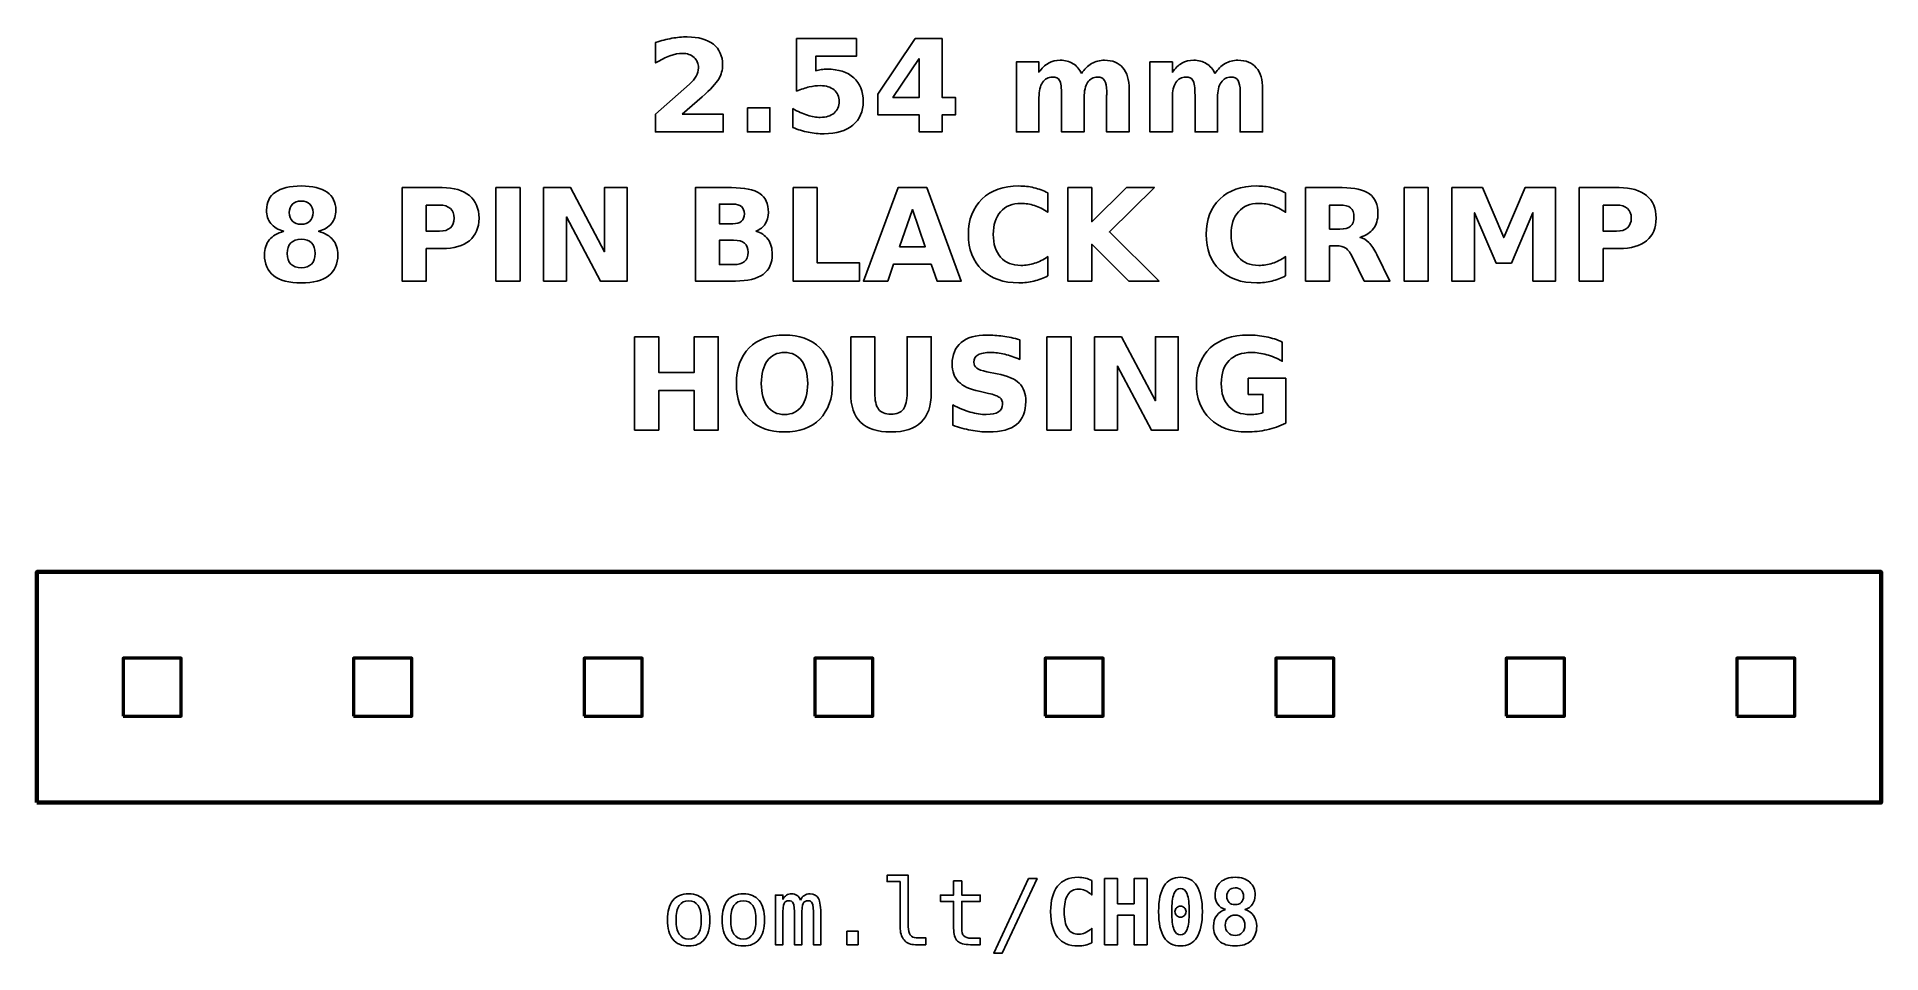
# Model space of a CAD drawing. Header units: centimetres. Extents: x -11.52 to -9.48, y -15.14 to -14.13.
import ezdxf

# ---------------------------------------------------------------- set-up
doc = ezdxf.new("R2010")
doc.units = ezdxf.units.CM
doc.header["$MEASUREMENT"] = 0
doc.layers.add('Layer 1', color=7, linetype='Continuous')

msp = doc.modelspace()

# ---------------------------------------------------------------- linework, layer by layer
at = {"layer": 'Layer 1', "color": 7, "lineweight": 100}
msp.add_lwpolyline([(-11.516, -14.977), (-9.484, -14.977), (-9.484, -14.723), (-11.516, -14.723), (-11.516, -14.977)], close=True, dxfattribs=at)
at = {"layer": 'Layer 1', "color": 7, "lineweight": 50}
for points in [[(-11.421, -14.882), (-11.357, -14.882), (-11.357, -14.818), (-11.421, -14.818), (-11.421, -14.882)], [(-11.167, -14.882), (-11.103, -14.882), (-11.103, -14.818), (-11.167, -14.818), (-11.167, -14.882)], [(-10.913, -14.882), (-10.849, -14.882), (-10.849, -14.818), (-10.913, -14.818), (-10.913, -14.882)], [(-10.659, -14.882), (-10.595, -14.882), (-10.595, -14.818), (-10.659, -14.818), (-10.659, -14.882)], [(-10.405, -14.882), (-10.341, -14.882), (-10.341, -14.818), (-10.405, -14.818), (-10.405, -14.882)], [(-10.151, -14.882), (-10.087, -14.882), (-10.087, -14.818), (-10.151, -14.818), (-10.151, -14.882)], [(-9.897, -14.882), (-9.833, -14.882), (-9.833, -14.818), (-9.897, -14.818), (-9.897, -14.882)], [(-9.643, -14.882), (-9.579, -14.882), (-9.579, -14.818), (-9.643, -14.818), (-9.643, -14.882)]]:
    msp.add_lwpolyline(points, close=True, dxfattribs=at)
at = {"layer": 'Layer 1', "color": 250}
for points, knots in [([(-10.80503, -14.21872), (-10.80503, -14.21872), (-10.75975, -14.21872), (-10.75975, -14.21872), (-10.75975, -14.21872), (-10.75975, -14.21872), (-10.75975, -14.23822), (-10.75975, -14.23822), (-10.75975, -14.23822), (-10.75975, -14.23822), (-10.83452, -14.23822), (-10.83452, -14.23822), (-10.83452, -14.23822), (-10.83452, -14.23822), (-10.83452, -14.21872), (-10.83452, -14.21872), (-10.83452, -14.21872), (-10.83452, -14.21872), (-10.79696, -14.18559), (-10.79696, -14.18559), (-10.79696, -14.18559), (-10.7936, -14.18255), (-10.79113, -14.17959), (-10.78953, -14.1767), (-10.78953, -14.1767), (-10.78791, -14.1738), (-10.78711, -14.17079), (-10.78711, -14.16766), (-10.78711, -14.16766), (-10.78711, -14.16284), (-10.78873, -14.15896), (-10.79197, -14.15602), (-10.79197, -14.15602), (-10.7952, -14.15308), (-10.7995, -14.15163), (-10.80489, -14.15163), (-10.80489, -14.15163), (-10.80902, -14.15163), (-10.81354, -14.15252), (-10.81846, -14.15428), (-10.81846, -14.15428), (-10.82337, -14.15605), (-10.82864, -14.15868), (-10.83424, -14.16216), (-10.83424, -14.16216), (-10.83424, -14.16216), (-10.83424, -14.13956), (-10.83424, -14.13956), (-10.83424, -14.13956), (-10.82826, -14.13759), (-10.82236, -14.13608), (-10.81653, -14.13505), (-10.81653, -14.13505), (-10.81069, -14.13401), (-10.80498, -14.13349), (-10.79936, -14.13349), (-10.79936, -14.13349), (-10.78706, -14.13349), (-10.77749, -14.1362), (-10.77067, -14.14163), (-10.77067, -14.14163), (-10.76385, -14.14704), (-10.76044, -14.15459), (-10.76044, -14.1643), (-10.76044, -14.1643), (-10.76044, -14.1699), (-10.76189, -14.17512), (-10.76479, -14.17997), (-10.76479, -14.17997), (-10.76768, -14.18481), (-10.77377, -14.1913), (-10.78304, -14.19944), (-10.78304, -14.19944), (-10.78304, -14.19944), (-10.80503, -14.21872), (-10.80503, -14.21872)], [0, 0, 0, 0, 0.0526316, 0.0526316, 0.0526316, 0.0526316, 0.1052632, 0.1052632, 0.1052632, 0.1052632, 0.1578947, 0.1578947, 0.1578947, 0.1578947, 0.2105263, 0.2105263, 0.2105263, 0.2105263, 0.2631579, 0.2631579, 0.2631579, 0.2631579, 0.3157895, 0.3157895, 0.3157895, 0.3157895, 0.3684211, 0.3684211, 0.3684211, 0.3684211, 0.4210526, 0.4210526, 0.4210526, 0.4210526, 0.4736842, 0.4736842, 0.4736842, 0.4736842, 0.5263158, 0.5263158, 0.5263158, 0.5263158, 0.5789474, 0.5789474, 0.5789474, 0.5789474, 0.6315789, 0.6315789, 0.6315789, 0.6315789, 0.6842105, 0.6842105, 0.6842105, 0.6842105, 0.7368421, 0.7368421, 0.7368421, 0.7368421, 0.7894737, 0.7894737, 0.7894737, 0.7894737, 0.8421053, 0.8421053, 0.8421053, 0.8421053, 0.8947368, 0.8947368, 0.8947368, 0.8947368, 0.9473684, 0.9473684, 0.9473684, 0.9473684, 1, 1, 1, 1]), ([(-10.67894, -14.13535), (-10.67894, -14.13535), (-10.613, -14.13535), (-10.613, -14.13535), (-10.613, -14.13535), (-10.613, -14.13535), (-10.613, -14.15485), (-10.613, -14.15485), (-10.613, -14.15485), (-10.613, -14.15485), (-10.6578, -14.15485), (-10.6578, -14.15485), (-10.6578, -14.15485), (-10.6578, -14.15485), (-10.6578, -14.17077), (-10.6578, -14.17077), (-10.6578, -14.17077), (-10.65578, -14.17023), (-10.65375, -14.16981), (-10.65171, -14.1695), (-10.65171, -14.1695), (-10.64966, -14.16919), (-10.64752, -14.16905), (-10.64533, -14.16905), (-10.64533, -14.16905), (-10.63278, -14.16905), (-10.62302, -14.17218), (-10.61603, -14.17846), (-10.61603, -14.17846), (-10.60905, -14.18472), (-10.60557, -14.19346), (-10.60557, -14.20466), (-10.60557, -14.20466), (-10.60557, -14.21578), (-10.60938, -14.22449), (-10.61697, -14.23079), (-10.61697, -14.23079), (-10.62457, -14.23707), (-10.63513, -14.24022), (-10.64863, -14.24022), (-10.64863, -14.24022), (-10.65446, -14.24022), (-10.66025, -14.23965), (-10.66596, -14.23853), (-10.66596, -14.23853), (-10.67168, -14.2374), (-10.67737, -14.2357), (-10.68301, -14.2334), (-10.68301, -14.2334), (-10.68301, -14.2334), (-10.68301, -14.21251), (-10.68301, -14.21251), (-10.68301, -14.21251), (-10.67741, -14.21574), (-10.6721, -14.21814), (-10.66707, -14.21973), (-10.66707, -14.21973), (-10.66203, -14.22136), (-10.65728, -14.22216), (-10.65284, -14.22216), (-10.65284, -14.22216), (-10.64639, -14.22216), (-10.64134, -14.22058), (-10.63764, -14.21743), (-10.63764, -14.21743), (-10.63395, -14.2143), (-10.63209, -14.21005), (-10.63209, -14.20466), (-10.63209, -14.20466), (-10.63209, -14.19925), (-10.63395, -14.19499), (-10.63764, -14.19187), (-10.63764, -14.19187), (-10.64134, -14.18874), (-10.64639, -14.18719), (-10.65284, -14.18719), (-10.65284, -14.18719), (-10.65665, -14.18719), (-10.66072, -14.18768), (-10.66502, -14.18867), (-10.66502, -14.18867), (-10.66935, -14.18965), (-10.67398, -14.19118), (-10.67894, -14.19325), (-10.67894, -14.19325), (-10.67894, -14.19325), (-10.67894, -14.13535), (-10.67894, -14.13535)], [0, 0, 0, 0, 0.0454545, 0.0454545, 0.0454545, 0.0454545, 0.0909091, 0.0909091, 0.0909091, 0.0909091, 0.1363636, 0.1363636, 0.1363636, 0.1363636, 0.1818182, 0.1818182, 0.1818182, 0.1818182, 0.2272727, 0.2272727, 0.2272727, 0.2272727, 0.2727273, 0.2727273, 0.2727273, 0.2727273, 0.3181818, 0.3181818, 0.3181818, 0.3181818, 0.3636364, 0.3636364, 0.3636364, 0.3636364, 0.4090909, 0.4090909, 0.4090909, 0.4090909, 0.4545455, 0.4545455, 0.4545455, 0.4545455, 0.5, 0.5, 0.5, 0.5, 0.5454545, 0.5454545, 0.5454545, 0.5454545, 0.5909091, 0.5909091, 0.5909091, 0.5909091, 0.6363636, 0.6363636, 0.6363636, 0.6363636, 0.6818182, 0.6818182, 0.6818182, 0.6818182, 0.7272727, 0.7272727, 0.7272727, 0.7272727, 0.7727273, 0.7727273, 0.7727273, 0.7727273, 0.8181818, 0.8181818, 0.8181818, 0.8181818, 0.8636364, 0.8636364, 0.8636364, 0.8636364, 0.9090909, 0.9090909, 0.9090909, 0.9090909, 0.9545455, 0.9545455, 0.9545455, 0.9545455, 1, 1, 1, 1]), ([(-10.54816, -14.13535), (-10.54816, -14.13535), (-10.51866, -14.13535), (-10.51866, -14.13535), (-10.51866, -14.13535), (-10.51866, -14.13535), (-10.51866, -14.20026), (-10.51866, -14.20026), (-10.51866, -14.20026), (-10.51866, -14.20026), (-10.50399, -14.20026), (-10.50399, -14.20026), (-10.50399, -14.20026), (-10.50399, -14.20026), (-10.50399, -14.21948), (-10.50399, -14.21948), (-10.50399, -14.21948), (-10.50399, -14.21948), (-10.51866, -14.21948), (-10.51866, -14.21948), (-10.51866, -14.21948), (-10.51866, -14.21948), (-10.51866, -14.23822), (-10.51866, -14.23822), (-10.51866, -14.23822), (-10.51866, -14.23822), (-10.54373, -14.23822), (-10.54373, -14.23822), (-10.54373, -14.23822), (-10.54373, -14.23822), (-10.54373, -14.21948), (-10.54373, -14.21948), (-10.54373, -14.21948), (-10.54373, -14.21948), (-10.58936, -14.21948), (-10.58936, -14.21948), (-10.58936, -14.21948), (-10.58936, -14.21948), (-10.58936, -14.19673), (-10.58936, -14.19673), (-10.58936, -14.19673), (-10.58936, -14.19673), (-10.54816, -14.13535), (-10.54816, -14.13535)], [0, 0, 0, 0, 0.0909091, 0.0909091, 0.0909091, 0.0909091, 0.1818182, 0.1818182, 0.1818182, 0.1818182, 0.2727273, 0.2727273, 0.2727273, 0.2727273, 0.3636364, 0.3636364, 0.3636364, 0.3636364, 0.4545455, 0.4545455, 0.4545455, 0.4545455, 0.5454545, 0.5454545, 0.5454545, 0.5454545, 0.6363636, 0.6363636, 0.6363636, 0.6363636, 0.7272727, 0.7272727, 0.7272727, 0.7272727, 0.8181818, 0.8181818, 0.8181818, 0.8181818, 0.9090909, 0.9090909, 0.9090909, 0.9090909, 1, 1, 1, 1]), ([(-10.54373, -14.1572), (-10.54373, -14.1572), (-10.57283, -14.20026), (-10.57283, -14.20026), (-10.57283, -14.20026), (-10.57283, -14.20026), (-10.54373, -14.20026), (-10.54373, -14.20026), (-10.54373, -14.20026), (-10.54373, -14.20026), (-10.54373, -14.1572), (-10.54373, -14.1572)], [0, 0, 0, 0, 0.3333333, 0.3333333, 0.3333333, 0.3333333, 0.6666667, 0.6666667, 0.6666667, 0.6666667, 1, 1, 1, 1]), ([(-10.36502, -14.17387), (-10.36189, -14.1691), (-10.3582, -14.16545), (-10.35389, -14.16296), (-10.35389, -14.16296), (-10.34959, -14.16044), (-10.34489, -14.1592), (-10.33974, -14.1592), (-10.33974, -14.1592), (-10.33087, -14.1592), (-10.32412, -14.16193), (-10.31949, -14.16741), (-10.31949, -14.16741), (-10.31485, -14.17286), (-10.31252, -14.18081), (-10.31252, -14.19123), (-10.31252, -14.19123), (-10.31252, -14.19123), (-10.31252, -14.23822), (-10.31252, -14.23822), (-10.31252, -14.23822), (-10.31252, -14.23822), (-10.33734, -14.23822), (-10.33734, -14.23822), (-10.33734, -14.23822), (-10.33734, -14.23822), (-10.33734, -14.19798), (-10.33734, -14.19798), (-10.33734, -14.19798), (-10.33729, -14.19739), (-10.33727, -14.19678), (-10.33724, -14.19612), (-10.33724, -14.19612), (-10.33722, -14.19549), (-10.3372, -14.19457), (-10.3372, -14.19337), (-10.3372, -14.19337), (-10.3372, -14.18791), (-10.33799, -14.18394), (-10.33962, -14.18149), (-10.33962, -14.18149), (-10.34122, -14.17902), (-10.3438, -14.1778), (-10.34738, -14.1778), (-10.34738, -14.1778), (-10.35208, -14.1778), (-10.35568, -14.17973), (-10.35824, -14.18359), (-10.35824, -14.18359), (-10.36078, -14.18744), (-10.3621, -14.19302), (-10.3622, -14.20033), (-10.3622, -14.20033), (-10.3622, -14.20033), (-10.3622, -14.23822), (-10.3622, -14.23822), (-10.3622, -14.23822), (-10.3622, -14.23822), (-10.38701, -14.23822), (-10.38701, -14.23822), (-10.38701, -14.23822), (-10.38701, -14.23822), (-10.38701, -14.19798), (-10.38701, -14.19798), (-10.38701, -14.19798), (-10.38701, -14.18944), (-10.38774, -14.18394), (-10.38922, -14.18149), (-10.38922, -14.18149), (-10.39068, -14.17902), (-10.39329, -14.1778), (-10.39705, -14.1778), (-10.39705, -14.1778), (-10.4018, -14.1778), (-10.40545, -14.17975), (-10.40801, -14.18363), (-10.40801, -14.18363), (-10.41057, -14.18751), (-10.41187, -14.19304), (-10.41187, -14.20026), (-10.41187, -14.20026), (-10.41187, -14.20026), (-10.41187, -14.23822), (-10.41187, -14.23822), (-10.41187, -14.23822), (-10.41187, -14.23822), (-10.43668, -14.23822), (-10.43668, -14.23822), (-10.43668, -14.23822), (-10.43668, -14.23822), (-10.43668, -14.16106), (-10.43668, -14.16106), (-10.43668, -14.16106), (-10.43668, -14.16106), (-10.41187, -14.16106), (-10.41187, -14.16106), (-10.41187, -14.16106), (-10.41187, -14.16106), (-10.41187, -14.17237), (-10.41187, -14.17237), (-10.41187, -14.17237), (-10.40883, -14.16799), (-10.40535, -14.16473), (-10.40142, -14.16251), (-10.40142, -14.16251), (-10.3975, -14.1603), (-10.39317, -14.1592), (-10.38844, -14.1592), (-10.38844, -14.1592), (-10.38313, -14.1592), (-10.3784, -14.16049), (-10.37433, -14.16306), (-10.37433, -14.16306), (-10.37024, -14.16564), (-10.36713, -14.16924), (-10.36502, -14.17387)], [0, 0, 0, 0, 0.0344828, 0.0344828, 0.0344828, 0.0344828, 0.0689655, 0.0689655, 0.0689655, 0.0689655, 0.1034483, 0.1034483, 0.1034483, 0.1034483, 0.137931, 0.137931, 0.137931, 0.137931, 0.1724138, 0.1724138, 0.1724138, 0.1724138, 0.2068966, 0.2068966, 0.2068966, 0.2068966, 0.2413793, 0.2413793, 0.2413793, 0.2413793, 0.2758621, 0.2758621, 0.2758621, 0.2758621, 0.3103448, 0.3103448, 0.3103448, 0.3103448, 0.3448276, 0.3448276, 0.3448276, 0.3448276, 0.3793103, 0.3793103, 0.3793103, 0.3793103, 0.4137931, 0.4137931, 0.4137931, 0.4137931, 0.4482759, 0.4482759, 0.4482759, 0.4482759, 0.4827586, 0.4827586, 0.4827586, 0.4827586, 0.5172414, 0.5172414, 0.5172414, 0.5172414, 0.5517241, 0.5517241, 0.5517241, 0.5517241, 0.5862069, 0.5862069, 0.5862069, 0.5862069, 0.6206897, 0.6206897, 0.6206897, 0.6206897, 0.6551724, 0.6551724, 0.6551724, 0.6551724, 0.6896552, 0.6896552, 0.6896552, 0.6896552, 0.7241379, 0.7241379, 0.7241379, 0.7241379, 0.7586207, 0.7586207, 0.7586207, 0.7586207, 0.7931034, 0.7931034, 0.7931034, 0.7931034, 0.8275862, 0.8275862, 0.8275862, 0.8275862, 0.862069, 0.862069, 0.862069, 0.862069, 0.8965517, 0.8965517, 0.8965517, 0.8965517, 0.9310345, 0.9310345, 0.9310345, 0.9310345, 0.9655172, 0.9655172, 0.9655172, 0.9655172, 1, 1, 1, 1]), ([(-10.21798, -14.17387), (-10.21485, -14.1691), (-10.21116, -14.16545), (-10.20685, -14.16296), (-10.20685, -14.16296), (-10.20255, -14.16044), (-10.19785, -14.1592), (-10.1927, -14.1592), (-10.1927, -14.1592), (-10.18383, -14.1592), (-10.17708, -14.16193), (-10.17245, -14.16741), (-10.17245, -14.16741), (-10.16781, -14.17286), (-10.16548, -14.18081), (-10.16548, -14.19123), (-10.16548, -14.19123), (-10.16548, -14.19123), (-10.16548, -14.23822), (-10.16548, -14.23822), (-10.16548, -14.23822), (-10.16548, -14.23822), (-10.1903, -14.23822), (-10.1903, -14.23822), (-10.1903, -14.23822), (-10.1903, -14.23822), (-10.1903, -14.19798), (-10.1903, -14.19798), (-10.1903, -14.19798), (-10.19025, -14.19739), (-10.19023, -14.19678), (-10.1902, -14.19612), (-10.1902, -14.19612), (-10.19018, -14.19549), (-10.19016, -14.19457), (-10.19016, -14.19337), (-10.19016, -14.19337), (-10.19016, -14.18791), (-10.19095, -14.18394), (-10.19258, -14.18149), (-10.19258, -14.18149), (-10.19418, -14.17902), (-10.19676, -14.1778), (-10.20034, -14.1778), (-10.20034, -14.1778), (-10.20504, -14.1778), (-10.20864, -14.17973), (-10.2112, -14.18359), (-10.2112, -14.18359), (-10.21374, -14.18744), (-10.21506, -14.19302), (-10.21516, -14.20033), (-10.21516, -14.20033), (-10.21516, -14.20033), (-10.21516, -14.23822), (-10.21516, -14.23822), (-10.21516, -14.23822), (-10.21516, -14.23822), (-10.23997, -14.23822), (-10.23997, -14.23822), (-10.23997, -14.23822), (-10.23997, -14.23822), (-10.23997, -14.19798), (-10.23997, -14.19798), (-10.23997, -14.19798), (-10.23997, -14.18944), (-10.2407, -14.18394), (-10.24218, -14.18149), (-10.24218, -14.18149), (-10.24364, -14.17902), (-10.24625, -14.1778), (-10.25001, -14.1778), (-10.25001, -14.1778), (-10.25476, -14.1778), (-10.25841, -14.17975), (-10.26097, -14.18363), (-10.26097, -14.18363), (-10.26353, -14.18751), (-10.26483, -14.19304), (-10.26483, -14.20026), (-10.26483, -14.20026), (-10.26483, -14.20026), (-10.26483, -14.23822), (-10.26483, -14.23822), (-10.26483, -14.23822), (-10.26483, -14.23822), (-10.28964, -14.23822), (-10.28964, -14.23822), (-10.28964, -14.23822), (-10.28964, -14.23822), (-10.28964, -14.16106), (-10.28964, -14.16106), (-10.28964, -14.16106), (-10.28964, -14.16106), (-10.26483, -14.16106), (-10.26483, -14.16106), (-10.26483, -14.16106), (-10.26483, -14.16106), (-10.26483, -14.17237), (-10.26483, -14.17237), (-10.26483, -14.17237), (-10.26179, -14.16799), (-10.25831, -14.16473), (-10.25438, -14.16251), (-10.25438, -14.16251), (-10.25046, -14.1603), (-10.24613, -14.1592), (-10.2414, -14.1592), (-10.2414, -14.1592), (-10.23609, -14.1592), (-10.23136, -14.16049), (-10.22729, -14.16306), (-10.22729, -14.16306), (-10.2232, -14.16564), (-10.22009, -14.16924), (-10.21798, -14.17387)], [0, 0, 0, 0, 0.0344828, 0.0344828, 0.0344828, 0.0344828, 0.0689655, 0.0689655, 0.0689655, 0.0689655, 0.1034483, 0.1034483, 0.1034483, 0.1034483, 0.137931, 0.137931, 0.137931, 0.137931, 0.1724138, 0.1724138, 0.1724138, 0.1724138, 0.2068966, 0.2068966, 0.2068966, 0.2068966, 0.2413793, 0.2413793, 0.2413793, 0.2413793, 0.2758621, 0.2758621, 0.2758621, 0.2758621, 0.3103448, 0.3103448, 0.3103448, 0.3103448, 0.3448276, 0.3448276, 0.3448276, 0.3448276, 0.3793103, 0.3793103, 0.3793103, 0.3793103, 0.4137931, 0.4137931, 0.4137931, 0.4137931, 0.4482759, 0.4482759, 0.4482759, 0.4482759, 0.4827586, 0.4827586, 0.4827586, 0.4827586, 0.5172414, 0.5172414, 0.5172414, 0.5172414, 0.5517241, 0.5517241, 0.5517241, 0.5517241, 0.5862069, 0.5862069, 0.5862069, 0.5862069, 0.6206897, 0.6206897, 0.6206897, 0.6206897, 0.6551724, 0.6551724, 0.6551724, 0.6551724, 0.6896552, 0.6896552, 0.6896552, 0.6896552, 0.7241379, 0.7241379, 0.7241379, 0.7241379, 0.7586207, 0.7586207, 0.7586207, 0.7586207, 0.7931034, 0.7931034, 0.7931034, 0.7931034, 0.8275862, 0.8275862, 0.8275862, 0.8275862, 0.862069, 0.862069, 0.862069, 0.862069, 0.8965517, 0.8965517, 0.8965517, 0.8965517, 0.9310345, 0.9310345, 0.9310345, 0.9310345, 0.9655172, 0.9655172, 0.9655172, 0.9655172, 1, 1, 1, 1]), ([(-10.73311, -14.21155), (-10.73311, -14.21155), (-10.70829, -14.21155), (-10.70829, -14.21155), (-10.70829, -14.21155), (-10.70829, -14.21155), (-10.70829, -14.23822), (-10.70829, -14.23822), (-10.70829, -14.23822), (-10.70829, -14.23822), (-10.73311, -14.23822), (-10.73311, -14.23822), (-10.73311, -14.23822), (-10.73311, -14.23822), (-10.73311, -14.21155), (-10.73311, -14.21155)], [0, 0, 0, 0, 0.25, 0.25, 0.25, 0.25, 0.5, 0.5, 0.5, 0.5, 0.75, 0.75, 0.75, 0.75, 1, 1, 1, 1]), ([(-11.24409, -14.3477), (-11.25032, -14.34581), (-11.25503, -14.34292), (-11.2582, -14.33902), (-11.2582, -14.33902), (-11.26138, -14.33511), (-11.26295, -14.33025), (-11.26295, -14.32441), (-11.26295, -14.32441), (-11.26295, -14.31573), (-11.25971, -14.3091), (-11.25324, -14.30456), (-11.25324, -14.30456), (-11.24677, -14.30002), (-11.23725, -14.29774), (-11.22471, -14.29774), (-11.22471, -14.29774), (-11.21227, -14.29774), (-11.20279, -14.3), (-11.19632, -14.30454), (-11.19632, -14.30454), (-11.18986, -14.30906), (-11.18661, -14.31569), (-11.18661, -14.32441), (-11.18661, -14.32441), (-11.18661, -14.33025), (-11.18821, -14.33511), (-11.19138, -14.33902), (-11.19138, -14.33902), (-11.19458, -14.34292), (-11.19931, -14.34581), (-11.20554, -14.3477), (-11.20554, -14.3477), (-11.19856, -14.34962), (-11.19329, -14.35275), (-11.18974, -14.3571), (-11.18974, -14.3571), (-11.18619, -14.36143), (-11.1844, -14.36691), (-11.1844, -14.37354), (-11.1844, -14.37354), (-11.1844, -14.38373), (-11.18779, -14.39144), (-11.19456, -14.39664), (-11.19456, -14.39664), (-11.20133, -14.40186), (-11.2114, -14.40447), (-11.22471, -14.40447), (-11.22471, -14.40447), (-11.23809, -14.40447), (-11.24818, -14.40186), (-11.255, -14.39664), (-11.255, -14.39664), (-11.26182, -14.39144), (-11.26523, -14.38373), (-11.26523, -14.37354), (-11.26523, -14.37354), (-11.26523, -14.36691), (-11.26344, -14.36143), (-11.25989, -14.3571), (-11.25989, -14.3571), (-11.25634, -14.35275), (-11.25107, -14.34962), (-11.24409, -14.3477)], [0, 0, 0, 0, 0.0625, 0.0625, 0.0625, 0.0625, 0.125, 0.125, 0.125, 0.125, 0.1875, 0.1875, 0.1875, 0.1875, 0.25, 0.25, 0.25, 0.25, 0.3125, 0.3125, 0.3125, 0.3125, 0.375, 0.375, 0.375, 0.375, 0.4375, 0.4375, 0.4375, 0.4375, 0.5, 0.5, 0.5, 0.5, 0.5625, 0.5625, 0.5625, 0.5625, 0.625, 0.625, 0.625, 0.625, 0.6875, 0.6875, 0.6875, 0.6875, 0.75, 0.75, 0.75, 0.75, 0.8125, 0.8125, 0.8125, 0.8125, 0.875, 0.875, 0.875, 0.875, 0.9375, 0.9375, 0.9375, 0.9375, 1, 1, 1, 1]), ([(-11.11356, -14.2996), (-11.11356, -14.2996), (-11.06954, -14.2996), (-11.06954, -14.2996), (-11.06954, -14.2996), (-11.05644, -14.2996), (-11.04639, -14.30252), (-11.03938, -14.30833), (-11.03938, -14.30833), (-11.03238, -14.31414), (-11.02887, -14.32241), (-11.02887, -14.33316), (-11.02887, -14.33316), (-11.02887, -14.34393), (-11.03238, -14.35223), (-11.03938, -14.35804), (-11.03938, -14.35804), (-11.04639, -14.36385), (-11.05644, -14.36677), (-11.06954, -14.36677), (-11.06954, -14.36677), (-11.06954, -14.36677), (-11.08703, -14.36677), (-11.08703, -14.36677), (-11.08703, -14.36677), (-11.08703, -14.36677), (-11.08703, -14.40247), (-11.08703, -14.40247), (-11.08703, -14.40247), (-11.08703, -14.40247), (-11.11356, -14.40247), (-11.11356, -14.40247), (-11.11356, -14.40247), (-11.11356, -14.40247), (-11.11356, -14.2996), (-11.11356, -14.2996)], [0, 0, 0, 0, 0.1111111, 0.1111111, 0.1111111, 0.1111111, 0.2222222, 0.2222222, 0.2222222, 0.2222222, 0.3333333, 0.3333333, 0.3333333, 0.3333333, 0.4444444, 0.4444444, 0.4444444, 0.4444444, 0.5555556, 0.5555556, 0.5555556, 0.5555556, 0.6666667, 0.6666667, 0.6666667, 0.6666667, 0.7777778, 0.7777778, 0.7777778, 0.7777778, 0.8888889, 0.8888889, 0.8888889, 0.8888889, 1, 1, 1, 1]), ([(-11.01015, -14.2996), (-11.01015, -14.2996), (-10.98362, -14.2996), (-10.98362, -14.2996), (-10.98362, -14.2996), (-10.98362, -14.2996), (-10.98362, -14.40247), (-10.98362, -14.40247), (-10.98362, -14.40247), (-10.98362, -14.40247), (-11.01015, -14.40247), (-11.01015, -14.40247), (-11.01015, -14.40247), (-11.01015, -14.40247), (-11.01015, -14.2996), (-11.01015, -14.2996)], [0, 0, 0, 0, 0.25, 0.25, 0.25, 0.25, 0.5, 0.5, 0.5, 0.5, 0.75, 0.75, 0.75, 0.75, 1, 1, 1, 1]), ([(-10.95766, -14.2996), (-10.95766, -14.2996), (-10.92803, -14.2996), (-10.92803, -14.2996), (-10.92803, -14.2996), (-10.92803, -14.2996), (-10.89061, -14.37016), (-10.89061, -14.37016), (-10.89061, -14.37016), (-10.89061, -14.37016), (-10.89061, -14.2996), (-10.89061, -14.2996), (-10.89061, -14.2996), (-10.89061, -14.2996), (-10.86547, -14.2996), (-10.86547, -14.2996), (-10.86547, -14.2996), (-10.86547, -14.2996), (-10.86547, -14.40247), (-10.86547, -14.40247), (-10.86547, -14.40247), (-10.86547, -14.40247), (-10.8951, -14.40247), (-10.8951, -14.40247), (-10.8951, -14.40247), (-10.8951, -14.40247), (-10.93252, -14.33191), (-10.93252, -14.33191), (-10.93252, -14.33191), (-10.93252, -14.33191), (-10.93252, -14.40247), (-10.93252, -14.40247), (-10.93252, -14.40247), (-10.93252, -14.40247), (-10.95766, -14.40247), (-10.95766, -14.40247), (-10.95766, -14.40247), (-10.95766, -14.40247), (-10.95766, -14.2996), (-10.95766, -14.2996)], [0, 0, 0, 0, 0.1, 0.1, 0.1, 0.1, 0.2, 0.2, 0.2, 0.2, 0.3, 0.3, 0.3, 0.3, 0.4, 0.4, 0.4, 0.4, 0.5, 0.5, 0.5, 0.5, 0.6, 0.6, 0.6, 0.6, 0.7, 0.7, 0.7, 0.7, 0.8, 0.8, 0.8, 0.8, 0.9, 0.9, 0.9, 0.9, 1, 1, 1, 1]), ([(-10.72367, -14.34741), (-10.71798, -14.34906), (-10.71356, -14.35212), (-10.71043, -14.35659), (-10.71043, -14.35659), (-10.7073, -14.36103), (-10.70575, -14.36651), (-10.70575, -14.37298), (-10.70575, -14.37298), (-10.70575, -14.3829), (-10.70912, -14.39029), (-10.71582, -14.39516), (-10.71582, -14.39516), (-10.72252, -14.40002), (-10.73273, -14.40247), (-10.74642, -14.40247), (-10.74642, -14.40247), (-10.74642, -14.40247), (-10.79044, -14.40247), (-10.79044, -14.40247), (-10.79044, -14.40247), (-10.79044, -14.40247), (-10.79044, -14.2996), (-10.79044, -14.2996), (-10.79044, -14.2996), (-10.79044, -14.2996), (-10.75062, -14.2996), (-10.75062, -14.2996), (-10.75062, -14.2996), (-10.73633, -14.2996), (-10.72598, -14.30176), (-10.71958, -14.30607), (-10.71958, -14.30607), (-10.71316, -14.3104), (-10.70996, -14.31731), (-10.70996, -14.32681), (-10.70996, -14.32681), (-10.70996, -14.33182), (-10.71114, -14.33608), (-10.71347, -14.33961), (-10.71347, -14.33961), (-10.71582, -14.34311), (-10.7192, -14.34572), (-10.72367, -14.34741)], [0, 0, 0, 0, 0.0909091, 0.0909091, 0.0909091, 0.0909091, 0.1818182, 0.1818182, 0.1818182, 0.1818182, 0.2727273, 0.2727273, 0.2727273, 0.2727273, 0.3636364, 0.3636364, 0.3636364, 0.3636364, 0.4545455, 0.4545455, 0.4545455, 0.4545455, 0.5454545, 0.5454545, 0.5454545, 0.5454545, 0.6363636, 0.6363636, 0.6363636, 0.6363636, 0.7272727, 0.7272727, 0.7272727, 0.7272727, 0.8181818, 0.8181818, 0.8181818, 0.8181818, 0.9090909, 0.9090909, 0.9090909, 0.9090909, 1, 1, 1, 1]), ([(-10.68289, -14.2996), (-10.68289, -14.2996), (-10.65636, -14.2996), (-10.65636, -14.2996), (-10.65636, -14.2996), (-10.65636, -14.2996), (-10.65636, -14.38241), (-10.65636, -14.38241), (-10.65636, -14.38241), (-10.65636, -14.38241), (-10.6098, -14.38241), (-10.6098, -14.38241), (-10.6098, -14.38241), (-10.6098, -14.38241), (-10.6098, -14.40247), (-10.6098, -14.40247), (-10.6098, -14.40247), (-10.6098, -14.40247), (-10.68289, -14.40247), (-10.68289, -14.40247), (-10.68289, -14.40247), (-10.68289, -14.40247), (-10.68289, -14.2996), (-10.68289, -14.2996)], [0, 0, 0, 0, 0.1666667, 0.1666667, 0.1666667, 0.1666667, 0.3333333, 0.3333333, 0.3333333, 0.3333333, 0.5, 0.5, 0.5, 0.5, 0.6666667, 0.6666667, 0.6666667, 0.6666667, 0.8333333, 0.8333333, 0.8333333, 0.8333333, 1, 1, 1, 1]), ([(-10.53056, -14.38375), (-10.53056, -14.38375), (-10.57205, -14.38375), (-10.57205, -14.38375), (-10.57205, -14.38375), (-10.57205, -14.38375), (-10.57859, -14.40247), (-10.57859, -14.40247), (-10.57859, -14.40247), (-10.57859, -14.40247), (-10.60526, -14.40247), (-10.60526, -14.40247), (-10.60526, -14.40247), (-10.60526, -14.40247), (-10.56716, -14.2996), (-10.56716, -14.2996), (-10.56716, -14.2996), (-10.56716, -14.2996), (-10.53553, -14.2996), (-10.53553, -14.2996), (-10.53553, -14.2996), (-10.53553, -14.2996), (-10.49743, -14.40247), (-10.49743, -14.40247), (-10.49743, -14.40247), (-10.49743, -14.40247), (-10.5241, -14.40247), (-10.5241, -14.40247), (-10.5241, -14.40247), (-10.5241, -14.40247), (-10.53056, -14.38375), (-10.53056, -14.38375)], [0, 0, 0, 0, 0.125, 0.125, 0.125, 0.125, 0.25, 0.25, 0.25, 0.25, 0.375, 0.375, 0.375, 0.375, 0.5, 0.5, 0.5, 0.5, 0.625, 0.625, 0.625, 0.625, 0.75, 0.75, 0.75, 0.75, 0.875, 0.875, 0.875, 0.875, 1, 1, 1, 1]), ([(-10.40218, -14.39683), (-10.40704, -14.39934), (-10.41212, -14.40125), (-10.41742, -14.40254), (-10.41742, -14.40254), (-10.42268, -14.40383), (-10.42821, -14.40447), (-10.43395, -14.40447), (-10.43395, -14.40447), (-10.45107, -14.40447), (-10.46464, -14.39967), (-10.47466, -14.3901), (-10.47466, -14.3901), (-10.48468, -14.38053), (-10.48969, -14.36755), (-10.48969, -14.35113), (-10.48969, -14.35113), (-10.48969, -14.33469), (-10.48468, -14.32168), (-10.47466, -14.31211), (-10.47466, -14.31211), (-10.46464, -14.30254), (-10.45107, -14.29774), (-10.43395, -14.29774), (-10.43395, -14.29774), (-10.42821, -14.29774), (-10.42268, -14.29838), (-10.41742, -14.29967), (-10.41742, -14.29967), (-10.41212, -14.30096), (-10.40704, -14.30287), (-10.40218, -14.30539), (-10.40218, -14.30539), (-10.40218, -14.30539), (-10.40218, -14.32667), (-10.40218, -14.32667), (-10.40218, -14.32667), (-10.40709, -14.32331), (-10.41194, -14.32086), (-10.41671, -14.31931), (-10.41671, -14.31931), (-10.42148, -14.31773), (-10.42652, -14.31696), (-10.43181, -14.31696), (-10.43181, -14.31696), (-10.44126, -14.31696), (-10.44872, -14.31999), (-10.45413, -14.32606), (-10.45413, -14.32606), (-10.45956, -14.33213), (-10.46227, -14.34048), (-10.46227, -14.35113), (-10.46227, -14.35113), (-10.46227, -14.36176), (-10.45956, -14.37009), (-10.45413, -14.37615), (-10.45413, -14.37615), (-10.44872, -14.38222), (-10.44126, -14.38525), (-10.43181, -14.38525), (-10.43181, -14.38525), (-10.42652, -14.38525), (-10.42148, -14.38448), (-10.41671, -14.3829), (-10.41671, -14.3829), (-10.41194, -14.38135), (-10.40709, -14.3789), (-10.40218, -14.37554), (-10.40218, -14.37554), (-10.40218, -14.37554), (-10.40218, -14.39683), (-10.40218, -14.39683)], [0, 0, 0, 0, 0.0555556, 0.0555556, 0.0555556, 0.0555556, 0.1111111, 0.1111111, 0.1111111, 0.1111111, 0.1666667, 0.1666667, 0.1666667, 0.1666667, 0.2222222, 0.2222222, 0.2222222, 0.2222222, 0.2777778, 0.2777778, 0.2777778, 0.2777778, 0.3333333, 0.3333333, 0.3333333, 0.3333333, 0.3888889, 0.3888889, 0.3888889, 0.3888889, 0.4444444, 0.4444444, 0.4444444, 0.4444444, 0.5, 0.5, 0.5, 0.5, 0.5555556, 0.5555556, 0.5555556, 0.5555556, 0.6111111, 0.6111111, 0.6111111, 0.6111111, 0.6666667, 0.6666667, 0.6666667, 0.6666667, 0.7222222, 0.7222222, 0.7222222, 0.7222222, 0.7777778, 0.7777778, 0.7777778, 0.7777778, 0.8333333, 0.8333333, 0.8333333, 0.8333333, 0.8888889, 0.8888889, 0.8888889, 0.8888889, 0.9444444, 0.9444444, 0.9444444, 0.9444444, 1, 1, 1, 1]), ([(-10.38021, -14.2996), (-10.38021, -14.2996), (-10.35368, -14.2996), (-10.35368, -14.2996), (-10.35368, -14.2996), (-10.35368, -14.2996), (-10.35368, -14.33716), (-10.35368, -14.33716), (-10.35368, -14.33716), (-10.35368, -14.33716), (-10.31544, -14.2996), (-10.31544, -14.2996), (-10.31544, -14.2996), (-10.31544, -14.2996), (-10.28466, -14.2996), (-10.28466, -14.2996), (-10.28466, -14.2996), (-10.28466, -14.2996), (-10.33419, -14.34831), (-10.33419, -14.34831), (-10.33419, -14.34831), (-10.33419, -14.34831), (-10.27955, -14.40247), (-10.27955, -14.40247), (-10.27955, -14.40247), (-10.27955, -14.40247), (-10.31276, -14.40247), (-10.31276, -14.40247), (-10.31276, -14.40247), (-10.31276, -14.40247), (-10.35368, -14.36195), (-10.35368, -14.36195), (-10.35368, -14.36195), (-10.35368, -14.36195), (-10.35368, -14.40247), (-10.35368, -14.40247), (-10.35368, -14.40247), (-10.35368, -14.40247), (-10.38021, -14.40247), (-10.38021, -14.40247), (-10.38021, -14.40247), (-10.38021, -14.40247), (-10.38021, -14.2996), (-10.38021, -14.2996)], [0, 0, 0, 0, 0.0909091, 0.0909091, 0.0909091, 0.0909091, 0.1818182, 0.1818182, 0.1818182, 0.1818182, 0.2727273, 0.2727273, 0.2727273, 0.2727273, 0.3636364, 0.3636364, 0.3636364, 0.3636364, 0.4545455, 0.4545455, 0.4545455, 0.4545455, 0.5454545, 0.5454545, 0.5454545, 0.5454545, 0.6363636, 0.6363636, 0.6363636, 0.6363636, 0.7272727, 0.7272727, 0.7272727, 0.7272727, 0.8181818, 0.8181818, 0.8181818, 0.8181818, 0.9090909, 0.9090909, 0.9090909, 0.9090909, 1, 1, 1, 1]), ([(-10.14016, -14.39683), (-10.14502, -14.39934), (-10.1501, -14.40125), (-10.1554, -14.40254), (-10.1554, -14.40254), (-10.16066, -14.40383), (-10.16619, -14.40447), (-10.17193, -14.40447), (-10.17193, -14.40447), (-10.18905, -14.40447), (-10.20262, -14.39967), (-10.21264, -14.3901), (-10.21264, -14.3901), (-10.22266, -14.38053), (-10.22767, -14.36755), (-10.22767, -14.35113), (-10.22767, -14.35113), (-10.22767, -14.33469), (-10.22266, -14.32168), (-10.21264, -14.31211), (-10.21264, -14.31211), (-10.20262, -14.30254), (-10.18905, -14.29774), (-10.17193, -14.29774), (-10.17193, -14.29774), (-10.16619, -14.29774), (-10.16066, -14.29838), (-10.1554, -14.29967), (-10.1554, -14.29967), (-10.1501, -14.30096), (-10.14502, -14.30287), (-10.14016, -14.30539), (-10.14016, -14.30539), (-10.14016, -14.30539), (-10.14016, -14.32667), (-10.14016, -14.32667), (-10.14016, -14.32667), (-10.14507, -14.32331), (-10.14992, -14.32086), (-10.15469, -14.31931), (-10.15469, -14.31931), (-10.15946, -14.31773), (-10.1645, -14.31696), (-10.16979, -14.31696), (-10.16979, -14.31696), (-10.17924, -14.31696), (-10.1867, -14.31999), (-10.19211, -14.32606), (-10.19211, -14.32606), (-10.19754, -14.33213), (-10.20025, -14.34048), (-10.20025, -14.35113), (-10.20025, -14.35113), (-10.20025, -14.36176), (-10.19754, -14.37009), (-10.19211, -14.37615), (-10.19211, -14.37615), (-10.1867, -14.38222), (-10.17924, -14.38525), (-10.16979, -14.38525), (-10.16979, -14.38525), (-10.1645, -14.38525), (-10.15946, -14.38448), (-10.15469, -14.3829), (-10.15469, -14.3829), (-10.14992, -14.38135), (-10.14507, -14.3789), (-10.14016, -14.37554), (-10.14016, -14.37554), (-10.14016, -14.37554), (-10.14016, -14.39683), (-10.14016, -14.39683)], [0, 0, 0, 0, 0.0555556, 0.0555556, 0.0555556, 0.0555556, 0.1111111, 0.1111111, 0.1111111, 0.1111111, 0.1666667, 0.1666667, 0.1666667, 0.1666667, 0.2222222, 0.2222222, 0.2222222, 0.2222222, 0.2777778, 0.2777778, 0.2777778, 0.2777778, 0.3333333, 0.3333333, 0.3333333, 0.3333333, 0.3888889, 0.3888889, 0.3888889, 0.3888889, 0.4444444, 0.4444444, 0.4444444, 0.4444444, 0.5, 0.5, 0.5, 0.5, 0.5555556, 0.5555556, 0.5555556, 0.5555556, 0.6111111, 0.6111111, 0.6111111, 0.6111111, 0.6666667, 0.6666667, 0.6666667, 0.6666667, 0.7222222, 0.7222222, 0.7222222, 0.7222222, 0.7777778, 0.7777778, 0.7777778, 0.7777778, 0.8333333, 0.8333333, 0.8333333, 0.8333333, 0.8888889, 0.8888889, 0.8888889, 0.8888889, 0.9444444, 0.9444444, 0.9444444, 0.9444444, 1, 1, 1, 1]), ([(-10.09166, -14.36355), (-10.09166, -14.36355), (-10.09166, -14.40247), (-10.09166, -14.40247), (-10.09166, -14.40247), (-10.09166, -14.40247), (-10.11819, -14.40247), (-10.11819, -14.40247), (-10.11819, -14.40247), (-10.11819, -14.40247), (-10.11819, -14.2996), (-10.11819, -14.2996), (-10.11819, -14.2996), (-10.11819, -14.2996), (-10.07767, -14.2996), (-10.07767, -14.2996), (-10.07767, -14.2996), (-10.06412, -14.2996), (-10.05417, -14.30188), (-10.04787, -14.30642), (-10.04787, -14.30642), (-10.04155, -14.31096), (-10.03839, -14.31816), (-10.03839, -14.32799), (-10.03839, -14.32799), (-10.03839, -14.33478), (-10.04004, -14.34038), (-10.04331, -14.34473), (-10.04331, -14.34473), (-10.0466, -14.34911), (-10.05156, -14.35233), (-10.05817, -14.35438), (-10.05817, -14.35438), (-10.05455, -14.35522), (-10.05128, -14.35708), (-10.04841, -14.36), (-10.04841, -14.36), (-10.04554, -14.36291), (-10.04265, -14.36733), (-10.03971, -14.37326), (-10.03971, -14.37326), (-10.03971, -14.37326), (-10.02529, -14.40247), (-10.02529, -14.40247), (-10.02529, -14.40247), (-10.02529, -14.40247), (-10.05356, -14.40247), (-10.05356, -14.40247), (-10.05356, -14.40247), (-10.05356, -14.40247), (-10.0661, -14.37691), (-10.0661, -14.37691), (-10.0661, -14.37691), (-10.06861, -14.37178), (-10.07118, -14.36825), (-10.07379, -14.36637), (-10.07379, -14.36637), (-10.07638, -14.36449), (-10.07983, -14.36355), (-10.08416, -14.36355), (-10.08416, -14.36355), (-10.08416, -14.36355), (-10.09166, -14.36355), (-10.09166, -14.36355)], [0, 0, 0, 0, 0.0625, 0.0625, 0.0625, 0.0625, 0.125, 0.125, 0.125, 0.125, 0.1875, 0.1875, 0.1875, 0.1875, 0.25, 0.25, 0.25, 0.25, 0.3125, 0.3125, 0.3125, 0.3125, 0.375, 0.375, 0.375, 0.375, 0.4375, 0.4375, 0.4375, 0.4375, 0.5, 0.5, 0.5, 0.5, 0.5625, 0.5625, 0.5625, 0.5625, 0.625, 0.625, 0.625, 0.625, 0.6875, 0.6875, 0.6875, 0.6875, 0.75, 0.75, 0.75, 0.75, 0.8125, 0.8125, 0.8125, 0.8125, 0.875, 0.875, 0.875, 0.875, 0.9375, 0.9375, 0.9375, 0.9375, 1, 1, 1, 1]), ([(-10.00954, -14.2996), (-10.00954, -14.2996), (-9.98301, -14.2996), (-9.98301, -14.2996), (-9.98301, -14.2996), (-9.98301, -14.2996), (-9.98301, -14.40247), (-9.98301, -14.40247), (-9.98301, -14.40247), (-9.98301, -14.40247), (-10.00954, -14.40247), (-10.00954, -14.40247), (-10.00954, -14.40247), (-10.00954, -14.40247), (-10.00954, -14.2996), (-10.00954, -14.2996)], [0, 0, 0, 0, 0.25, 0.25, 0.25, 0.25, 0.5, 0.5, 0.5, 0.5, 0.75, 0.75, 0.75, 0.75, 1, 1, 1, 1]), ([(-9.95705, -14.2996), (-9.95705, -14.2996), (-9.9233, -14.2996), (-9.9233, -14.2996), (-9.9233, -14.2996), (-9.9233, -14.2996), (-9.89985, -14.35466), (-9.89985, -14.35466), (-9.89985, -14.35466), (-9.89985, -14.35466), (-9.87629, -14.2996), (-9.87629, -14.2996), (-9.87629, -14.2996), (-9.87629, -14.2996), (-9.84261, -14.2996), (-9.84261, -14.2996), (-9.84261, -14.2996), (-9.84261, -14.2996), (-9.84261, -14.40247), (-9.84261, -14.40247), (-9.84261, -14.40247), (-9.84261, -14.40247), (-9.86768, -14.40247), (-9.86768, -14.40247), (-9.86768, -14.40247), (-9.86768, -14.40247), (-9.86768, -14.32723), (-9.86768, -14.32723), (-9.86768, -14.32723), (-9.86768, -14.32723), (-9.89139, -14.38269), (-9.89139, -14.38269), (-9.89139, -14.38269), (-9.89139, -14.38269), (-9.9082, -14.38269), (-9.9082, -14.38269), (-9.9082, -14.38269), (-9.9082, -14.38269), (-9.93191, -14.32723), (-9.93191, -14.32723), (-9.93191, -14.32723), (-9.93191, -14.32723), (-9.93191, -14.40247), (-9.93191, -14.40247), (-9.93191, -14.40247), (-9.93191, -14.40247), (-9.95705, -14.40247), (-9.95705, -14.40247), (-9.95705, -14.40247), (-9.95705, -14.40247), (-9.95705, -14.2996), (-9.95705, -14.2996)], [0, 0, 0, 0, 0.0769231, 0.0769231, 0.0769231, 0.0769231, 0.1538462, 0.1538462, 0.1538462, 0.1538462, 0.2307692, 0.2307692, 0.2307692, 0.2307692, 0.3076923, 0.3076923, 0.3076923, 0.3076923, 0.3846154, 0.3846154, 0.3846154, 0.3846154, 0.4615385, 0.4615385, 0.4615385, 0.4615385, 0.5384615, 0.5384615, 0.5384615, 0.5384615, 0.6153846, 0.6153846, 0.6153846, 0.6153846, 0.6923077, 0.6923077, 0.6923077, 0.6923077, 0.7692308, 0.7692308, 0.7692308, 0.7692308, 0.8461538, 0.8461538, 0.8461538, 0.8461538, 0.9230769, 0.9230769, 0.9230769, 0.9230769, 1, 1, 1, 1]), ([(-9.81662, -14.2996), (-9.81662, -14.2996), (-9.7726, -14.2996), (-9.7726, -14.2996), (-9.7726, -14.2996), (-9.7595, -14.2996), (-9.74945, -14.30252), (-9.74244, -14.30833), (-9.74244, -14.30833), (-9.73544, -14.31414), (-9.73193, -14.32241), (-9.73193, -14.33316), (-9.73193, -14.33316), (-9.73193, -14.34393), (-9.73544, -14.35223), (-9.74244, -14.35804), (-9.74244, -14.35804), (-9.74945, -14.36385), (-9.7595, -14.36677), (-9.7726, -14.36677), (-9.7726, -14.36677), (-9.7726, -14.36677), (-9.79009, -14.36677), (-9.79009, -14.36677), (-9.79009, -14.36677), (-9.79009, -14.36677), (-9.79009, -14.40247), (-9.79009, -14.40247), (-9.79009, -14.40247), (-9.79009, -14.40247), (-9.81662, -14.40247), (-9.81662, -14.40247), (-9.81662, -14.40247), (-9.81662, -14.40247), (-9.81662, -14.2996), (-9.81662, -14.2996)], [0, 0, 0, 0, 0.1111111, 0.1111111, 0.1111111, 0.1111111, 0.2222222, 0.2222222, 0.2222222, 0.2222222, 0.3333333, 0.3333333, 0.3333333, 0.3333333, 0.4444444, 0.4444444, 0.4444444, 0.4444444, 0.5555556, 0.5555556, 0.5555556, 0.5555556, 0.6666667, 0.6666667, 0.6666667, 0.6666667, 0.7777778, 0.7777778, 0.7777778, 0.7777778, 0.8888889, 0.8888889, 0.8888889, 0.8888889, 1, 1, 1, 1]), ([(-11.23788, -14.32709), (-11.23788, -14.33119), (-11.23675, -14.33434), (-11.23447, -14.33652), (-11.23447, -14.33652), (-11.23219, -14.33874), (-11.22894, -14.33984), (-11.22471, -14.33984), (-11.22471, -14.33984), (-11.22057, -14.33984), (-11.21737, -14.33874), (-11.21514, -14.33652), (-11.21514, -14.33652), (-11.21288, -14.33434), (-11.21175, -14.33119), (-11.21175, -14.32709), (-11.21175, -14.32709), (-11.21175, -14.323), (-11.21288, -14.31987), (-11.21514, -14.31769), (-11.21514, -14.31769), (-11.21737, -14.3155), (-11.22057, -14.31442), (-11.22471, -14.31442), (-11.22471, -14.31442), (-11.22894, -14.31442), (-11.23219, -14.31552), (-11.23447, -14.31773), (-11.23447, -14.31773), (-11.23675, -14.31992), (-11.23788, -14.32305), (-11.23788, -14.32709)], [0, 0, 0, 0, 0.125, 0.125, 0.125, 0.125, 0.25, 0.25, 0.25, 0.25, 0.375, 0.375, 0.375, 0.375, 0.5, 0.5, 0.5, 0.5, 0.625, 0.625, 0.625, 0.625, 0.75, 0.75, 0.75, 0.75, 0.875, 0.875, 0.875, 0.875, 1, 1, 1, 1]), ([(-11.08703, -14.31882), (-11.08703, -14.31882), (-11.08703, -14.34755), (-11.08703, -14.34755), (-11.08703, -14.34755), (-11.08703, -14.34755), (-11.07236, -14.34755), (-11.07236, -14.34755), (-11.07236, -14.34755), (-11.06721, -14.34755), (-11.06323, -14.34631), (-11.06043, -14.34379), (-11.06043, -14.34379), (-11.05763, -14.3413), (-11.05622, -14.33775), (-11.05622, -14.33316), (-11.05622, -14.33316), (-11.05622, -14.32855), (-11.05763, -14.32502), (-11.06043, -14.32253), (-11.06043, -14.32253), (-11.06323, -14.32006), (-11.06721, -14.31882), (-11.07236, -14.31882), (-11.07236, -14.31882), (-11.07236, -14.31882), (-11.08703, -14.31882), (-11.08703, -14.31882)], [0, 0, 0, 0, 0.1428571, 0.1428571, 0.1428571, 0.1428571, 0.2857143, 0.2857143, 0.2857143, 0.2857143, 0.4285714, 0.4285714, 0.4285714, 0.4285714, 0.5714286, 0.5714286, 0.5714286, 0.5714286, 0.7142857, 0.7142857, 0.7142857, 0.7142857, 0.8571429, 0.8571429, 0.8571429, 0.8571429, 1, 1, 1, 1]), ([(-10.74924, -14.33942), (-10.74505, -14.33942), (-10.74188, -14.3385), (-10.73974, -14.33667), (-10.73974, -14.33667), (-10.73757, -14.33483), (-10.73649, -14.33213), (-10.73649, -14.32853), (-10.73649, -14.32853), (-10.73649, -14.325), (-10.73757, -14.32232), (-10.73974, -14.32046), (-10.73974, -14.32046), (-10.74188, -14.3186), (-10.74505, -14.31766), (-10.74924, -14.31766), (-10.74924, -14.31766), (-10.74924, -14.31766), (-10.76391, -14.31766), (-10.76391, -14.31766), (-10.76391, -14.31766), (-10.76391, -14.31766), (-10.76391, -14.33942), (-10.76391, -14.33942), (-10.76391, -14.33942), (-10.76391, -14.33942), (-10.74924, -14.33942), (-10.74924, -14.33942)], [0, 0, 0, 0, 0.1428571, 0.1428571, 0.1428571, 0.1428571, 0.2857143, 0.2857143, 0.2857143, 0.2857143, 0.4285714, 0.4285714, 0.4285714, 0.4285714, 0.5714286, 0.5714286, 0.5714286, 0.5714286, 0.7142857, 0.7142857, 0.7142857, 0.7142857, 0.8571429, 0.8571429, 0.8571429, 0.8571429, 1, 1, 1, 1]), ([(-10.56544, -14.36465), (-10.56544, -14.36465), (-10.53724, -14.36465), (-10.53724, -14.36465), (-10.53724, -14.36465), (-10.53724, -14.36465), (-10.55131, -14.32373), (-10.55131, -14.32373), (-10.55131, -14.32373), (-10.55131, -14.32373), (-10.56544, -14.36465), (-10.56544, -14.36465)], [0, 0, 0, 0, 0.3333333, 0.3333333, 0.3333333, 0.3333333, 0.6666667, 0.6666667, 0.6666667, 0.6666667, 1, 1, 1, 1]), ([(-10.08049, -14.34523), (-10.07494, -14.34523), (-10.07094, -14.34419), (-10.06854, -14.34212), (-10.06854, -14.34212), (-10.06612, -14.34005), (-10.06492, -14.33664), (-10.06492, -14.33191), (-10.06492, -14.33191), (-10.06492, -14.32723), (-10.06612, -14.32387), (-10.06854, -14.32185), (-10.06854, -14.32185), (-10.07094, -14.31983), (-10.07494, -14.31882), (-10.08049, -14.31882), (-10.08049, -14.31882), (-10.08049, -14.31882), (-10.09166, -14.31882), (-10.09166, -14.31882), (-10.09166, -14.31882), (-10.09166, -14.31882), (-10.09166, -14.34523), (-10.09166, -14.34523), (-10.09166, -14.34523), (-10.09166, -14.34523), (-10.08049, -14.34523), (-10.08049, -14.34523)], [0, 0, 0, 0, 0.1428571, 0.1428571, 0.1428571, 0.1428571, 0.2857143, 0.2857143, 0.2857143, 0.2857143, 0.4285714, 0.4285714, 0.4285714, 0.4285714, 0.5714286, 0.5714286, 0.5714286, 0.5714286, 0.7142857, 0.7142857, 0.7142857, 0.7142857, 0.8571429, 0.8571429, 0.8571429, 0.8571429, 1, 1, 1, 1]), ([(-9.79009, -14.31882), (-9.79009, -14.31882), (-9.79009, -14.34755), (-9.79009, -14.34755), (-9.79009, -14.34755), (-9.79009, -14.34755), (-9.77542, -14.34755), (-9.77542, -14.34755), (-9.77542, -14.34755), (-9.77027, -14.34755), (-9.76629, -14.34631), (-9.76349, -14.34379), (-9.76349, -14.34379), (-9.76069, -14.3413), (-9.75928, -14.33775), (-9.75928, -14.33316), (-9.75928, -14.33316), (-9.75928, -14.32855), (-9.76069, -14.32502), (-9.76349, -14.32253), (-9.76349, -14.32253), (-9.76629, -14.32006), (-9.77027, -14.31882), (-9.77542, -14.31882), (-9.77542, -14.31882), (-9.77542, -14.31882), (-9.79009, -14.31882), (-9.79009, -14.31882)], [0, 0, 0, 0, 0.1428571, 0.1428571, 0.1428571, 0.1428571, 0.2857143, 0.2857143, 0.2857143, 0.2857143, 0.4285714, 0.4285714, 0.4285714, 0.4285714, 0.5714286, 0.5714286, 0.5714286, 0.5714286, 0.7142857, 0.7142857, 0.7142857, 0.7142857, 0.8571429, 0.8571429, 0.8571429, 0.8571429, 1, 1, 1, 1]), ([(-11.22471, -14.35644), (-11.22967, -14.35644), (-11.23351, -14.35781), (-11.23616, -14.36051), (-11.23616, -14.36051), (-11.23882, -14.36322), (-11.24016, -14.3671), (-11.24016, -14.37215), (-11.24016, -14.37215), (-11.24016, -14.37721), (-11.23882, -14.38107), (-11.23616, -14.38377), (-11.23616, -14.38377), (-11.23351, -14.38645), (-11.22967, -14.38779), (-11.22471, -14.38779), (-11.22471, -14.38779), (-11.21979, -14.38779), (-11.21603, -14.38645), (-11.2134, -14.38377), (-11.2134, -14.38377), (-11.21079, -14.38107), (-11.20947, -14.37721), (-11.20947, -14.37215), (-11.20947, -14.37215), (-11.20947, -14.36705), (-11.21079, -14.36317), (-11.2134, -14.36047), (-11.2134, -14.36047), (-11.21603, -14.35779), (-11.21979, -14.35644), (-11.22471, -14.35644)], [0, 0, 0, 0, 0.125, 0.125, 0.125, 0.125, 0.25, 0.25, 0.25, 0.25, 0.375, 0.375, 0.375, 0.375, 0.5, 0.5, 0.5, 0.5, 0.625, 0.625, 0.625, 0.625, 0.75, 0.75, 0.75, 0.75, 0.875, 0.875, 0.875, 0.875, 1, 1, 1, 1]), ([(-10.74834, -14.38441), (-10.743, -14.38441), (-10.73901, -14.38328), (-10.7363, -14.38104), (-10.7363, -14.38104), (-10.73362, -14.37879), (-10.73228, -14.37538), (-10.73228, -14.37084), (-10.73228, -14.37084), (-10.73228, -14.36639), (-10.73362, -14.36305), (-10.73628, -14.36082), (-10.73628, -14.36082), (-10.73894, -14.35858), (-10.74296, -14.35748), (-10.74834, -14.35748), (-10.74834, -14.35748), (-10.74834, -14.35748), (-10.76391, -14.35748), (-10.76391, -14.35748), (-10.76391, -14.35748), (-10.76391, -14.35748), (-10.76391, -14.38441), (-10.76391, -14.38441), (-10.76391, -14.38441), (-10.76391, -14.38441), (-10.74834, -14.38441), (-10.74834, -14.38441)], [0, 0, 0, 0, 0.1428571, 0.1428571, 0.1428571, 0.1428571, 0.2857143, 0.2857143, 0.2857143, 0.2857143, 0.4285714, 0.4285714, 0.4285714, 0.4285714, 0.5714286, 0.5714286, 0.5714286, 0.5714286, 0.7142857, 0.7142857, 0.7142857, 0.7142857, 0.8571429, 0.8571429, 0.8571429, 0.8571429, 1, 1, 1, 1]), ([(-10.85738, -14.46385), (-10.85738, -14.46385), (-10.83085, -14.46385), (-10.83085, -14.46385), (-10.83085, -14.46385), (-10.83085, -14.46385), (-10.83085, -14.50306), (-10.83085, -14.50306), (-10.83085, -14.50306), (-10.83085, -14.50306), (-10.79172, -14.50306), (-10.79172, -14.50306), (-10.79172, -14.50306), (-10.79172, -14.50306), (-10.79172, -14.46385), (-10.79172, -14.46385), (-10.79172, -14.46385), (-10.79172, -14.46385), (-10.76519, -14.46385), (-10.76519, -14.46385), (-10.76519, -14.46385), (-10.76519, -14.46385), (-10.76519, -14.56672), (-10.76519, -14.56672), (-10.76519, -14.56672), (-10.76519, -14.56672), (-10.79172, -14.56672), (-10.79172, -14.56672), (-10.79172, -14.56672), (-10.79172, -14.56672), (-10.79172, -14.52312), (-10.79172, -14.52312), (-10.79172, -14.52312), (-10.79172, -14.52312), (-10.83085, -14.52312), (-10.83085, -14.52312), (-10.83085, -14.52312), (-10.83085, -14.52312), (-10.83085, -14.56672), (-10.83085, -14.56672), (-10.83085, -14.56672), (-10.83085, -14.56672), (-10.85738, -14.56672), (-10.85738, -14.56672), (-10.85738, -14.56672), (-10.85738, -14.56672), (-10.85738, -14.46385), (-10.85738, -14.46385)], [0, 0, 0, 0, 0.0833333, 0.0833333, 0.0833333, 0.0833333, 0.1666667, 0.1666667, 0.1666667, 0.1666667, 0.25, 0.25, 0.25, 0.25, 0.3333333, 0.3333333, 0.3333333, 0.3333333, 0.4166667, 0.4166667, 0.4166667, 0.4166667, 0.5, 0.5, 0.5, 0.5, 0.5833333, 0.5833333, 0.5833333, 0.5833333, 0.6666667, 0.6666667, 0.6666667, 0.6666667, 0.75, 0.75, 0.75, 0.75, 0.8333333, 0.8333333, 0.8333333, 0.8333333, 0.9166667, 0.9166667, 0.9166667, 0.9166667, 1, 1, 1, 1]), ([(-10.6923, -14.46199), (-10.67577, -14.46199), (-10.66281, -14.46672), (-10.65345, -14.4762), (-10.65345, -14.4762), (-10.64407, -14.48565), (-10.63939, -14.4987), (-10.63939, -14.51538), (-10.63939, -14.51538), (-10.63939, -14.53201), (-10.64407, -14.54506), (-10.65345, -14.55451), (-10.65345, -14.55451), (-10.66281, -14.56399), (-10.67577, -14.56872), (-10.6923, -14.56872), (-10.6923, -14.56872), (-10.70879, -14.56872), (-10.72172, -14.56399), (-10.73113, -14.55451), (-10.73113, -14.55451), (-10.74051, -14.54506), (-10.74522, -14.53201), (-10.74522, -14.51538), (-10.74522, -14.51538), (-10.74522, -14.4987), (-10.74051, -14.48565), (-10.73113, -14.4762), (-10.73113, -14.4762), (-10.72172, -14.46672), (-10.70879, -14.46199), (-10.6923, -14.46199)], [0, 0, 0, 0, 0.125, 0.125, 0.125, 0.125, 0.25, 0.25, 0.25, 0.25, 0.375, 0.375, 0.375, 0.375, 0.5, 0.5, 0.5, 0.5, 0.625, 0.625, 0.625, 0.625, 0.75, 0.75, 0.75, 0.75, 0.875, 0.875, 0.875, 0.875, 1, 1, 1, 1]), ([(-10.61932, -14.46385), (-10.61932, -14.46385), (-10.59279, -14.46385), (-10.59279, -14.46385), (-10.59279, -14.46385), (-10.59279, -14.46385), (-10.59279, -14.52552), (-10.59279, -14.52552), (-10.59279, -14.52552), (-10.59279, -14.53401), (-10.59141, -14.5401), (-10.58863, -14.54374), (-10.58863, -14.54374), (-10.58585, -14.54739), (-10.58132, -14.54922), (-10.57501, -14.54922), (-10.57501, -14.54922), (-10.56866, -14.54922), (-10.5641, -14.54739), (-10.56133, -14.54374), (-10.56133, -14.54374), (-10.55855, -14.5401), (-10.55716, -14.53401), (-10.55716, -14.52552), (-10.55716, -14.52552), (-10.55716, -14.52552), (-10.55716, -14.46385), (-10.55716, -14.46385), (-10.55716, -14.46385), (-10.55716, -14.46385), (-10.53063, -14.46385), (-10.53063, -14.46385), (-10.53063, -14.46385), (-10.53063, -14.46385), (-10.53063, -14.52552), (-10.53063, -14.52552), (-10.53063, -14.52552), (-10.53063, -14.54007), (-10.53428, -14.55092), (-10.54159, -14.55804), (-10.54159, -14.55804), (-10.54888, -14.56517), (-10.56003, -14.56872), (-10.57501, -14.56872), (-10.57501, -14.56872), (-10.58995, -14.56872), (-10.60107, -14.56517), (-10.60836, -14.55804), (-10.60836, -14.55804), (-10.61568, -14.55092), (-10.61932, -14.54007), (-10.61932, -14.52552), (-10.61932, -14.52552), (-10.61932, -14.52552), (-10.61932, -14.46385), (-10.61932, -14.46385)], [0, 0, 0, 0, 0.0714286, 0.0714286, 0.0714286, 0.0714286, 0.1428571, 0.1428571, 0.1428571, 0.1428571, 0.2142857, 0.2142857, 0.2142857, 0.2142857, 0.2857143, 0.2857143, 0.2857143, 0.2857143, 0.3571429, 0.3571429, 0.3571429, 0.3571429, 0.4285714, 0.4285714, 0.4285714, 0.4285714, 0.5, 0.5, 0.5, 0.5, 0.5714286, 0.5714286, 0.5714286, 0.5714286, 0.6428571, 0.6428571, 0.6428571, 0.6428571, 0.7142857, 0.7142857, 0.7142857, 0.7142857, 0.7857143, 0.7857143, 0.7857143, 0.7857143, 0.8571429, 0.8571429, 0.8571429, 0.8571429, 0.9285714, 0.9285714, 0.9285714, 0.9285714, 1, 1, 1, 1]), ([(-10.43315, -14.4671), (-10.43315, -14.4671), (-10.43315, -14.48885), (-10.43315, -14.48885), (-10.43315, -14.48885), (-10.4388, -14.48633), (-10.44432, -14.48443), (-10.44968, -14.48314), (-10.44968, -14.48314), (-10.45507, -14.48184), (-10.46015, -14.48121), (-10.46492, -14.48121), (-10.46492, -14.48121), (-10.47125, -14.48121), (-10.47595, -14.48208), (-10.47899, -14.48382), (-10.47899, -14.48382), (-10.48202, -14.48558), (-10.48353, -14.48829), (-10.48353, -14.49196), (-10.48353, -14.49196), (-10.48353, -14.49471), (-10.48252, -14.49687), (-10.48047, -14.4984), (-10.48047, -14.4984), (-10.47842, -14.49993), (-10.47471, -14.50127), (-10.46932, -14.50237), (-10.46932, -14.50237), (-10.46932, -14.50237), (-10.45803, -14.50463), (-10.45803, -14.50463), (-10.45803, -14.50463), (-10.44658, -14.50694), (-10.43847, -14.51042), (-10.43365, -14.51512), (-10.43365, -14.51512), (-10.42882, -14.5198), (-10.4264, -14.52646), (-10.4264, -14.53509), (-10.4264, -14.53509), (-10.4264, -14.54645), (-10.42976, -14.55489), (-10.43649, -14.56042), (-10.43649, -14.56042), (-10.44322, -14.56594), (-10.45349, -14.56872), (-10.46732, -14.56872), (-10.46732, -14.56872), (-10.47386, -14.56872), (-10.4804, -14.56811), (-10.48696, -14.56686), (-10.48696, -14.56686), (-10.49352, -14.56561), (-10.50011, -14.56378), (-10.50667, -14.56136), (-10.50667, -14.56136), (-10.50667, -14.56136), (-10.50667, -14.53897), (-10.50667, -14.53897), (-10.50667, -14.53897), (-10.50011, -14.54245), (-10.49376, -14.54508), (-10.48762, -14.54685), (-10.48762, -14.54685), (-10.48148, -14.54861), (-10.47558, -14.5495), (-10.46989, -14.5495), (-10.46989, -14.5495), (-10.4641, -14.5495), (-10.45966, -14.54854), (-10.45658, -14.54661), (-10.45658, -14.54661), (-10.45349, -14.54468), (-10.45197, -14.54193), (-10.45197, -14.53833), (-10.45197, -14.53833), (-10.45197, -14.53513), (-10.453, -14.53264), (-10.45509, -14.5309), (-10.45509, -14.5309), (-10.45719, -14.52916), (-10.46135, -14.52759), (-10.46761, -14.52622), (-10.46761, -14.52622), (-10.46761, -14.52622), (-10.47788, -14.52394), (-10.47788, -14.52394), (-10.47788, -14.52394), (-10.48816, -14.52173), (-10.49569, -14.51823), (-10.50044, -14.5134), (-10.50044, -14.5134), (-10.50519, -14.50858), (-10.50756, -14.50207), (-10.50756, -14.49391), (-10.50756, -14.49391), (-10.50756, -14.48365), (-10.50425, -14.47577), (-10.49764, -14.47027), (-10.49764, -14.47027), (-10.49103, -14.46474), (-10.48153, -14.46199), (-10.46911, -14.46199), (-10.46911, -14.46199), (-10.46347, -14.46199), (-10.45766, -14.46242), (-10.45168, -14.46326), (-10.45168, -14.46326), (-10.44571, -14.46411), (-10.43953, -14.46538), (-10.43315, -14.4671)], [0, 0, 0, 0, 0.0357143, 0.0357143, 0.0357143, 0.0357143, 0.0714286, 0.0714286, 0.0714286, 0.0714286, 0.1071429, 0.1071429, 0.1071429, 0.1071429, 0.1428571, 0.1428571, 0.1428571, 0.1428571, 0.1785714, 0.1785714, 0.1785714, 0.1785714, 0.2142857, 0.2142857, 0.2142857, 0.2142857, 0.25, 0.25, 0.25, 0.25, 0.2857143, 0.2857143, 0.2857143, 0.2857143, 0.3214286, 0.3214286, 0.3214286, 0.3214286, 0.3571429, 0.3571429, 0.3571429, 0.3571429, 0.3928571, 0.3928571, 0.3928571, 0.3928571, 0.4285714, 0.4285714, 0.4285714, 0.4285714, 0.4642857, 0.4642857, 0.4642857, 0.4642857, 0.5, 0.5, 0.5, 0.5, 0.5357143, 0.5357143, 0.5357143, 0.5357143, 0.5714286, 0.5714286, 0.5714286, 0.5714286, 0.6071429, 0.6071429, 0.6071429, 0.6071429, 0.6428571, 0.6428571, 0.6428571, 0.6428571, 0.6785714, 0.6785714, 0.6785714, 0.6785714, 0.7142857, 0.7142857, 0.7142857, 0.7142857, 0.75, 0.75, 0.75, 0.75, 0.7857143, 0.7857143, 0.7857143, 0.7857143, 0.8214286, 0.8214286, 0.8214286, 0.8214286, 0.8571429, 0.8571429, 0.8571429, 0.8571429, 0.8928571, 0.8928571, 0.8928571, 0.8928571, 0.9285714, 0.9285714, 0.9285714, 0.9285714, 0.9642857, 0.9642857, 0.9642857, 0.9642857, 1, 1, 1, 1]), ([(-10.40312, -14.46385), (-10.40312, -14.46385), (-10.37659, -14.46385), (-10.37659, -14.46385), (-10.37659, -14.46385), (-10.37659, -14.46385), (-10.37659, -14.56672), (-10.37659, -14.56672), (-10.37659, -14.56672), (-10.37659, -14.56672), (-10.40312, -14.56672), (-10.40312, -14.56672), (-10.40312, -14.56672), (-10.40312, -14.56672), (-10.40312, -14.46385), (-10.40312, -14.46385)], [0, 0, 0, 0, 0.25, 0.25, 0.25, 0.25, 0.5, 0.5, 0.5, 0.5, 0.75, 0.75, 0.75, 0.75, 1, 1, 1, 1]), ([(-10.35063, -14.46385), (-10.35063, -14.46385), (-10.321, -14.46385), (-10.321, -14.46385), (-10.321, -14.46385), (-10.321, -14.46385), (-10.28358, -14.53441), (-10.28358, -14.53441), (-10.28358, -14.53441), (-10.28358, -14.53441), (-10.28358, -14.46385), (-10.28358, -14.46385), (-10.28358, -14.46385), (-10.28358, -14.46385), (-10.25844, -14.46385), (-10.25844, -14.46385), (-10.25844, -14.46385), (-10.25844, -14.46385), (-10.25844, -14.56672), (-10.25844, -14.56672), (-10.25844, -14.56672), (-10.25844, -14.56672), (-10.28807, -14.56672), (-10.28807, -14.56672), (-10.28807, -14.56672), (-10.28807, -14.56672), (-10.32549, -14.49616), (-10.32549, -14.49616), (-10.32549, -14.49616), (-10.32549, -14.49616), (-10.32549, -14.56672), (-10.32549, -14.56672), (-10.32549, -14.56672), (-10.32549, -14.56672), (-10.35063, -14.56672), (-10.35063, -14.56672), (-10.35063, -14.56672), (-10.35063, -14.56672), (-10.35063, -14.46385), (-10.35063, -14.46385)], [0, 0, 0, 0, 0.1, 0.1, 0.1, 0.1, 0.2, 0.2, 0.2, 0.2, 0.3, 0.3, 0.3, 0.3, 0.4, 0.4, 0.4, 0.4, 0.5, 0.5, 0.5, 0.5, 0.6, 0.6, 0.6, 0.6, 0.7, 0.7, 0.7, 0.7, 0.8, 0.8, 0.8, 0.8, 0.9, 0.9, 0.9, 0.9, 1, 1, 1, 1]), ([(-10.14007, -14.55908), (-10.14668, -14.5623), (-10.15354, -14.5647), (-10.16067, -14.56632), (-10.16067, -14.56632), (-10.1678, -14.56792), (-10.17513, -14.56872), (-10.18273, -14.56872), (-10.18273, -14.56872), (-10.19985, -14.56872), (-10.21342, -14.56392), (-10.22344, -14.55435), (-10.22344, -14.55435), (-10.23346, -14.54478), (-10.23847, -14.5318), (-10.23847, -14.51538), (-10.23847, -14.51538), (-10.23847, -14.4988), (-10.23336, -14.48577), (-10.22318, -14.47624), (-10.22318, -14.47624), (-10.21297, -14.46674), (-10.199, -14.46199), (-10.18127, -14.46199), (-10.18127, -14.46199), (-10.17443, -14.46199), (-10.16787, -14.46263), (-10.16159, -14.46392), (-10.16159, -14.46392), (-10.15533, -14.46521), (-10.1494, -14.46712), (-10.14385, -14.46964), (-10.14385, -14.46964), (-10.14385, -14.46964), (-10.14385, -14.49092), (-10.14385, -14.49092), (-10.14385, -14.49092), (-10.14959, -14.48765), (-10.15531, -14.48523), (-10.16098, -14.48363), (-10.16098, -14.48363), (-10.16664, -14.48201), (-10.17233, -14.48121), (-10.17803, -14.48121), (-10.17803, -14.48121), (-10.18861, -14.48121), (-10.19675, -14.48417), (-10.20246, -14.49007), (-10.20246, -14.49007), (-10.20818, -14.49598), (-10.21105, -14.50442), (-10.21105, -14.51538), (-10.21105, -14.51538), (-10.21105, -14.52627), (-10.20829, -14.53469), (-10.20277, -14.54061), (-10.20277, -14.54061), (-10.19726, -14.54654), (-10.18943, -14.5495), (-10.17927, -14.5495), (-10.17927, -14.5495), (-10.17652, -14.5495), (-10.17396, -14.54934), (-10.17158, -14.54899), (-10.17158, -14.54899), (-10.16921, -14.54863), (-10.16709, -14.54809), (-10.16521, -14.54736), (-10.16521, -14.54736), (-10.16521, -14.54736), (-10.16521, -14.52737), (-10.16521, -14.52737), (-10.16521, -14.52737), (-10.16521, -14.52737), (-10.18139, -14.52737), (-10.18139, -14.52737), (-10.18139, -14.52737), (-10.18139, -14.52737), (-10.18139, -14.50959), (-10.18139, -14.50959), (-10.18139, -14.50959), (-10.18139, -14.50959), (-10.14007, -14.50959), (-10.14007, -14.50959), (-10.14007, -14.50959), (-10.14007, -14.50959), (-10.14007, -14.55908), (-10.14007, -14.55908)], [0, 0, 0, 0, 0.0454545, 0.0454545, 0.0454545, 0.0454545, 0.0909091, 0.0909091, 0.0909091, 0.0909091, 0.1363636, 0.1363636, 0.1363636, 0.1363636, 0.1818182, 0.1818182, 0.1818182, 0.1818182, 0.2272727, 0.2272727, 0.2272727, 0.2272727, 0.2727273, 0.2727273, 0.2727273, 0.2727273, 0.3181818, 0.3181818, 0.3181818, 0.3181818, 0.3636364, 0.3636364, 0.3636364, 0.3636364, 0.4090909, 0.4090909, 0.4090909, 0.4090909, 0.4545455, 0.4545455, 0.4545455, 0.4545455, 0.5, 0.5, 0.5, 0.5, 0.5454545, 0.5454545, 0.5454545, 0.5454545, 0.5909091, 0.5909091, 0.5909091, 0.5909091, 0.6363636, 0.6363636, 0.6363636, 0.6363636, 0.6818182, 0.6818182, 0.6818182, 0.6818182, 0.7272727, 0.7272727, 0.7272727, 0.7272727, 0.7727273, 0.7727273, 0.7727273, 0.7727273, 0.8181818, 0.8181818, 0.8181818, 0.8181818, 0.8636364, 0.8636364, 0.8636364, 0.8636364, 0.9090909, 0.9090909, 0.9090909, 0.9090909, 0.9545455, 0.9545455, 0.9545455, 0.9545455, 1, 1, 1, 1]), ([(-10.6923, -14.48121), (-10.70039, -14.48121), (-10.70665, -14.48419), (-10.71112, -14.49017), (-10.71112, -14.49017), (-10.71556, -14.49614), (-10.7178, -14.50454), (-10.7178, -14.51538), (-10.7178, -14.51538), (-10.7178, -14.5262), (-10.71556, -14.53457), (-10.71112, -14.54054), (-10.71112, -14.54054), (-10.70665, -14.54652), (-10.70039, -14.5495), (-10.6923, -14.5495), (-10.6923, -14.5495), (-10.68416, -14.5495), (-10.67789, -14.54652), (-10.67342, -14.54054), (-10.67342, -14.54054), (-10.66897, -14.53457), (-10.66674, -14.5262), (-10.66674, -14.51538), (-10.66674, -14.51538), (-10.66674, -14.50454), (-10.66897, -14.49614), (-10.67342, -14.49017), (-10.67342, -14.49017), (-10.67789, -14.48419), (-10.68416, -14.48121), (-10.6923, -14.48121)], [0, 0, 0, 0, 0.125, 0.125, 0.125, 0.125, 0.25, 0.25, 0.25, 0.25, 0.375, 0.375, 0.375, 0.375, 0.5, 0.5, 0.5, 0.5, 0.625, 0.625, 0.625, 0.625, 0.75, 0.75, 0.75, 0.75, 0.875, 0.875, 0.875, 0.875, 1, 1, 1, 1]), ([(-10.55592, -15.1138), (-10.55592, -15.11784), (-10.55518, -15.12087), (-10.5537, -15.12292), (-10.5537, -15.12292), (-10.55222, -15.12497), (-10.55003, -15.126), (-10.54713, -15.126), (-10.54713, -15.126), (-10.54713, -15.126), (-10.53663, -15.126), (-10.53663, -15.126), (-10.53663, -15.126), (-10.53663, -15.126), (-10.53663, -15.13362), (-10.53663, -15.13362), (-10.53663, -15.13362), (-10.53663, -15.13362), (-10.548, -15.13362), (-10.548, -15.13362), (-10.548, -15.13362), (-10.55338, -15.13362), (-10.55753, -15.13189), (-10.56048, -15.12844), (-10.56048, -15.12844), (-10.56343, -15.12499), (-10.5649, -15.1201), (-10.5649, -15.1138), (-10.5649, -15.1138), (-10.5649, -15.1138), (-10.5649, -15.06413), (-10.5649, -15.06413), (-10.5649, -15.06413), (-10.5649, -15.06413), (-10.5793, -15.06413), (-10.5793, -15.06413), (-10.5793, -15.06413), (-10.5793, -15.06413), (-10.5793, -15.0571), (-10.5793, -15.0571), (-10.5793, -15.0571), (-10.5793, -15.0571), (-10.55592, -15.0571), (-10.55592, -15.0571), (-10.55592, -15.0571), (-10.55592, -15.0571), (-10.55592, -15.1138), (-10.55592, -15.1138)], [0, 0, 0, 0, 0.0833333, 0.0833333, 0.0833333, 0.0833333, 0.1666667, 0.1666667, 0.1666667, 0.1666667, 0.25, 0.25, 0.25, 0.25, 0.3333333, 0.3333333, 0.3333333, 0.3333333, 0.4166667, 0.4166667, 0.4166667, 0.4166667, 0.5, 0.5, 0.5, 0.5, 0.5833333, 0.5833333, 0.5833333, 0.5833333, 0.6666667, 0.6666667, 0.6666667, 0.6666667, 0.75, 0.75, 0.75, 0.75, 0.8333333, 0.8333333, 0.8333333, 0.8333333, 0.9166667, 0.9166667, 0.9166667, 0.9166667, 1, 1, 1, 1]), ([(-10.49692, -15.0634), (-10.49692, -15.0634), (-10.49692, -15.07893), (-10.49692, -15.07893), (-10.49692, -15.07893), (-10.49692, -15.07893), (-10.4765, -15.07893), (-10.4765, -15.07893), (-10.4765, -15.07893), (-10.4765, -15.07893), (-10.4765, -15.08592), (-10.4765, -15.08592), (-10.4765, -15.08592), (-10.4765, -15.08592), (-10.49692, -15.08592), (-10.49692, -15.08592), (-10.49692, -15.08592), (-10.49692, -15.08592), (-10.49692, -15.1156), (-10.49692, -15.1156), (-10.49692, -15.1156), (-10.49692, -15.11964), (-10.49616, -15.12245), (-10.49462, -15.12404), (-10.49462, -15.12404), (-10.49309, -15.12564), (-10.49042, -15.12644), (-10.48662, -15.12644), (-10.48662, -15.12644), (-10.48662, -15.12644), (-10.4765, -15.12644), (-10.4765, -15.12644), (-10.4765, -15.12644), (-10.4765, -15.12644), (-10.4765, -15.13362), (-10.4765, -15.13362), (-10.4765, -15.13362), (-10.4765, -15.13362), (-10.48749, -15.13362), (-10.48749, -15.13362), (-10.48749, -15.13362), (-10.49424, -15.13362), (-10.49899, -15.13227), (-10.50176, -15.12957), (-10.50176, -15.12957), (-10.50452, -15.12687), (-10.50591, -15.1222), (-10.50591, -15.1156), (-10.50591, -15.1156), (-10.50591, -15.1156), (-10.50591, -15.08592), (-10.50591, -15.08592), (-10.50591, -15.08592), (-10.50591, -15.08592), (-10.52051, -15.08592), (-10.52051, -15.08592), (-10.52051, -15.08592), (-10.52051, -15.08592), (-10.52051, -15.07893), (-10.52051, -15.07893), (-10.52051, -15.07893), (-10.52051, -15.07893), (-10.50591, -15.07893), (-10.50591, -15.07893), (-10.50591, -15.07893), (-10.50591, -15.07893), (-10.50591, -15.0634), (-10.50591, -15.0634), (-10.50591, -15.0634), (-10.50591, -15.0634), (-10.49692, -15.0634), (-10.49692, -15.0634)], [0, 0, 0, 0, 0.0555556, 0.0555556, 0.0555556, 0.0555556, 0.1111111, 0.1111111, 0.1111111, 0.1111111, 0.1666667, 0.1666667, 0.1666667, 0.1666667, 0.2222222, 0.2222222, 0.2222222, 0.2222222, 0.2777778, 0.2777778, 0.2777778, 0.2777778, 0.3333333, 0.3333333, 0.3333333, 0.3333333, 0.3888889, 0.3888889, 0.3888889, 0.3888889, 0.4444444, 0.4444444, 0.4444444, 0.4444444, 0.5, 0.5, 0.5, 0.5, 0.5555556, 0.5555556, 0.5555556, 0.5555556, 0.6111111, 0.6111111, 0.6111111, 0.6111111, 0.6666667, 0.6666667, 0.6666667, 0.6666667, 0.7222222, 0.7222222, 0.7222222, 0.7222222, 0.7777778, 0.7777778, 0.7777778, 0.7777778, 0.8333333, 0.8333333, 0.8333333, 0.8333333, 0.8888889, 0.8888889, 0.8888889, 0.8888889, 0.9444444, 0.9444444, 0.9444444, 0.9444444, 1, 1, 1, 1]), ([(-10.42328, -15.06071), (-10.42328, -15.06071), (-10.41399, -15.06071), (-10.41399, -15.06071), (-10.41399, -15.06071), (-10.41399, -15.06071), (-10.45238, -15.1429), (-10.45238, -15.1429), (-10.45238, -15.1429), (-10.45238, -15.1429), (-10.46172, -15.1429), (-10.46172, -15.1429), (-10.46172, -15.1429), (-10.46172, -15.1429), (-10.42328, -15.06071), (-10.42328, -15.06071)], [0, 0, 0, 0, 0.25, 0.25, 0.25, 0.25, 0.5, 0.5, 0.5, 0.5, 0.75, 0.75, 0.75, 0.75, 1, 1, 1, 1]), ([(-10.3537, -15.13152), (-10.35598, -15.13269), (-10.35837, -15.13357), (-10.36089, -15.13415), (-10.36089, -15.13415), (-10.36339, -15.13474), (-10.36602, -15.13504), (-10.36879, -15.13504), (-10.36879, -15.13504), (-10.37862, -15.13504), (-10.38614, -15.1318), (-10.39131, -15.12532), (-10.39131, -15.12532), (-10.39649, -15.11884), (-10.39907, -15.10948), (-10.39907, -15.09723), (-10.39907, -15.09723), (-10.39907, -15.08497), (-10.39649, -15.0756), (-10.39131, -15.06911), (-10.39131, -15.06911), (-10.38614, -15.06263), (-10.37862, -15.0594), (-10.36879, -15.0594), (-10.36879, -15.0594), (-10.36602, -15.0594), (-10.36337, -15.0597), (-10.36084, -15.06028), (-10.36084, -15.06028), (-10.35829, -15.06086), (-10.35592, -15.06175), (-10.3537, -15.06291), (-10.3537, -15.06291), (-10.3537, -15.06291), (-10.3537, -15.07893), (-10.3537, -15.07893), (-10.3537, -15.07893), (-10.35617, -15.07665), (-10.35859, -15.07498), (-10.3609, -15.07391), (-10.3609, -15.07391), (-10.36324, -15.07286), (-10.36564, -15.07233), (-10.36812, -15.07233), (-10.36812, -15.07233), (-10.37339, -15.07233), (-10.37737, -15.07443), (-10.38005, -15.07861), (-10.38005, -15.07861), (-10.38274, -15.0828), (-10.38409, -15.089), (-10.38409, -15.09723), (-10.38409, -15.09723), (-10.38409, -15.10545), (-10.38274, -15.11163), (-10.38005, -15.11582), (-10.38005, -15.11582), (-10.37737, -15.12), (-10.37339, -15.1221), (-10.36812, -15.1221), (-10.36812, -15.1221), (-10.36564, -15.1221), (-10.36324, -15.12157), (-10.3609, -15.12052), (-10.3609, -15.12052), (-10.35859, -15.11945), (-10.35617, -15.11779), (-10.3537, -15.1155), (-10.3537, -15.1155), (-10.3537, -15.1155), (-10.3537, -15.13152), (-10.3537, -15.13152)], [0, 0, 0, 0, 0.0555556, 0.0555556, 0.0555556, 0.0555556, 0.1111111, 0.1111111, 0.1111111, 0.1111111, 0.1666667, 0.1666667, 0.1666667, 0.1666667, 0.2222222, 0.2222222, 0.2222222, 0.2222222, 0.2777778, 0.2777778, 0.2777778, 0.2777778, 0.3333333, 0.3333333, 0.3333333, 0.3333333, 0.3888889, 0.3888889, 0.3888889, 0.3888889, 0.4444444, 0.4444444, 0.4444444, 0.4444444, 0.5, 0.5, 0.5, 0.5, 0.5555556, 0.5555556, 0.5555556, 0.5555556, 0.6111111, 0.6111111, 0.6111111, 0.6111111, 0.6666667, 0.6666667, 0.6666667, 0.6666667, 0.7222222, 0.7222222, 0.7222222, 0.7222222, 0.7777778, 0.7777778, 0.7777778, 0.7777778, 0.8333333, 0.8333333, 0.8333333, 0.8333333, 0.8888889, 0.8888889, 0.8888889, 0.8888889, 0.9444444, 0.9444444, 0.9444444, 0.9444444, 1, 1, 1, 1]), ([(-10.3396, -15.06071), (-10.3396, -15.06071), (-10.32519, -15.06071), (-10.32519, -15.06071), (-10.32519, -15.06071), (-10.32519, -15.06071), (-10.32519, -15.0885), (-10.32519, -15.0885), (-10.32519, -15.0885), (-10.32519, -15.0885), (-10.30716, -15.0885), (-10.30716, -15.0885), (-10.30716, -15.0885), (-10.30716, -15.0885), (-10.30716, -15.06071), (-10.30716, -15.06071), (-10.30716, -15.06071), (-10.30716, -15.06071), (-10.29276, -15.06071), (-10.29276, -15.06071), (-10.29276, -15.06071), (-10.29276, -15.06071), (-10.29276, -15.13362), (-10.29276, -15.13362), (-10.29276, -15.13362), (-10.29276, -15.13362), (-10.30716, -15.13362), (-10.30716, -15.13362), (-10.30716, -15.13362), (-10.30716, -15.13362), (-10.30716, -15.1012), (-10.30716, -15.1012), (-10.30716, -15.1012), (-10.30716, -15.1012), (-10.32519, -15.1012), (-10.32519, -15.1012), (-10.32519, -15.1012), (-10.32519, -15.1012), (-10.32519, -15.13362), (-10.32519, -15.13362), (-10.32519, -15.13362), (-10.32519, -15.13362), (-10.3396, -15.13362), (-10.3396, -15.13362), (-10.3396, -15.13362), (-10.3396, -15.13362), (-10.3396, -15.06071), (-10.3396, -15.06071)], [0, 0, 0, 0, 0.0833333, 0.0833333, 0.0833333, 0.0833333, 0.1666667, 0.1666667, 0.1666667, 0.1666667, 0.25, 0.25, 0.25, 0.25, 0.3333333, 0.3333333, 0.3333333, 0.3333333, 0.4166667, 0.4166667, 0.4166667, 0.4166667, 0.5, 0.5, 0.5, 0.5, 0.5833333, 0.5833333, 0.5833333, 0.5833333, 0.6666667, 0.6666667, 0.6666667, 0.6666667, 0.75, 0.75, 0.75, 0.75, 0.8333333, 0.8333333, 0.8333333, 0.8333333, 0.9166667, 0.9166667, 0.9166667, 0.9166667, 1, 1, 1, 1]), ([(-10.28007, -15.09723), (-10.28007, -15.08462), (-10.27807, -15.07515), (-10.27407, -15.06885), (-10.27407, -15.06885), (-10.27005, -15.06255), (-10.26403, -15.0594), (-10.25598, -15.0594), (-10.25598, -15.0594), (-10.24792, -15.0594), (-10.24188, -15.06253), (-10.23787, -15.06881), (-10.23787, -15.06881), (-10.23386, -15.0751), (-10.23186, -15.08458), (-10.23186, -15.09723), (-10.23186, -15.09723), (-10.23186, -15.10987), (-10.23386, -15.11934), (-10.23787, -15.12562), (-10.23787, -15.12562), (-10.24188, -15.1319), (-10.24792, -15.13504), (-10.25598, -15.13504), (-10.25598, -15.13504), (-10.26403, -15.13504), (-10.27005, -15.13189), (-10.27407, -15.12559), (-10.27407, -15.12559), (-10.27807, -15.11929), (-10.28007, -15.10983), (-10.28007, -15.09723)], [0, 0, 0, 0, 0.125, 0.125, 0.125, 0.125, 0.25, 0.25, 0.25, 0.25, 0.375, 0.375, 0.375, 0.375, 0.5, 0.5, 0.5, 0.5, 0.625, 0.625, 0.625, 0.625, 0.75, 0.75, 0.75, 0.75, 0.875, 0.875, 0.875, 0.875, 1, 1, 1, 1]), ([(-10.25598, -15.0716), (-10.25932, -15.0716), (-10.26173, -15.07363), (-10.26327, -15.0777), (-10.26327, -15.0777), (-10.2648, -15.08178), (-10.26557, -15.08828), (-10.26557, -15.09723), (-10.26557, -15.09723), (-10.26557, -15.10617), (-10.2648, -15.11265), (-10.26327, -15.11673), (-10.26327, -15.11673), (-10.26173, -15.1208), (-10.25932, -15.12284), (-10.25598, -15.12284), (-10.25598, -15.12284), (-10.25263, -15.12284), (-10.2502, -15.1208), (-10.24867, -15.11673), (-10.24867, -15.11673), (-10.24713, -15.11265), (-10.24637, -15.10617), (-10.24637, -15.09723), (-10.24637, -15.09723), (-10.24637, -15.08828), (-10.24713, -15.08178), (-10.24867, -15.0777), (-10.24867, -15.0777), (-10.2502, -15.07363), (-10.25263, -15.0716), (-10.25598, -15.0716)], [0, 0, 0, 0, 0.125, 0.125, 0.125, 0.125, 0.25, 0.25, 0.25, 0.25, 0.375, 0.375, 0.375, 0.375, 0.5, 0.5, 0.5, 0.5, 0.625, 0.625, 0.625, 0.625, 0.75, 0.75, 0.75, 0.75, 0.875, 0.875, 0.875, 0.875, 1, 1, 1, 1]), ([(-10.20647, -15.09498), (-10.21016, -15.09372), (-10.21296, -15.09172), (-10.21488, -15.089), (-10.21488, -15.089), (-10.21679, -15.08628), (-10.21776, -15.08296), (-10.21776, -15.07901), (-10.21776, -15.07901), (-10.21776, -15.07296), (-10.21579, -15.06818), (-10.21184, -15.06466), (-10.21184, -15.06466), (-10.20791, -15.06115), (-10.20256, -15.0594), (-10.19577, -15.0594), (-10.19577, -15.0594), (-10.18897, -15.0594), (-10.18361, -15.06115), (-10.17967, -15.06466), (-10.17967, -15.06466), (-10.17572, -15.06818), (-10.17375, -15.07296), (-10.17375, -15.07901), (-10.17375, -15.07901), (-10.17375, -15.08293), (-10.1747, -15.08623), (-10.17659, -15.08895), (-10.17659, -15.08895), (-10.17847, -15.09167), (-10.18122, -15.09368), (-10.18484, -15.09498), (-10.18484, -15.09498), (-10.18081, -15.09622), (-10.17766, -15.09843), (-10.17537, -15.10163), (-10.17537, -15.10163), (-10.17309, -15.10482), (-10.17195, -15.10865), (-10.17195, -15.1131), (-10.17195, -15.1131), (-10.17195, -15.1201), (-10.17402, -15.12552), (-10.17816, -15.12932), (-10.17816, -15.12932), (-10.18229, -15.13314), (-10.18817, -15.13504), (-10.19577, -15.13504), (-10.19577, -15.13504), (-10.20336, -15.13504), (-10.20923, -15.13314), (-10.21336, -15.12932), (-10.21336, -15.12932), (-10.21749, -15.12552), (-10.21956, -15.1201), (-10.21956, -15.1131), (-10.21956, -15.1131), (-10.21956, -15.10862), (-10.21841, -15.10477), (-10.21609, -15.10158), (-10.21609, -15.10158), (-10.21378, -15.09838), (-10.21058, -15.09618), (-10.20647, -15.09498)], [0, 0, 0, 0, 0.0625, 0.0625, 0.0625, 0.0625, 0.125, 0.125, 0.125, 0.125, 0.1875, 0.1875, 0.1875, 0.1875, 0.25, 0.25, 0.25, 0.25, 0.3125, 0.3125, 0.3125, 0.3125, 0.375, 0.375, 0.375, 0.375, 0.4375, 0.4375, 0.4375, 0.4375, 0.5, 0.5, 0.5, 0.5, 0.5625, 0.5625, 0.5625, 0.5625, 0.625, 0.625, 0.625, 0.625, 0.6875, 0.6875, 0.6875, 0.6875, 0.75, 0.75, 0.75, 0.75, 0.8125, 0.8125, 0.8125, 0.8125, 0.875, 0.875, 0.875, 0.875, 0.9375, 0.9375, 0.9375, 0.9375, 1, 1, 1, 1]), ([(-10.20496, -15.0802), (-10.20496, -15.08305), (-10.20414, -15.08533), (-10.20249, -15.087), (-10.20249, -15.087), (-10.20086, -15.08868), (-10.19861, -15.08952), (-10.19577, -15.08952), (-10.19577, -15.08952), (-10.19292, -15.08952), (-10.19066, -15.08868), (-10.18902, -15.087), (-10.18902, -15.087), (-10.18737, -15.08533), (-10.18656, -15.08305), (-10.18656, -15.0802), (-10.18656, -15.0802), (-10.18656, -15.07736), (-10.18737, -15.07513), (-10.18902, -15.07348), (-10.18902, -15.07348), (-10.19066, -15.07183), (-10.19292, -15.07101), (-10.19577, -15.07101), (-10.19577, -15.07101), (-10.19857, -15.07101), (-10.20081, -15.07185), (-10.20247, -15.0735), (-10.20247, -15.0735), (-10.20412, -15.07516), (-10.20496, -15.0774), (-10.20496, -15.0802)], [0, 0, 0, 0, 0.125, 0.125, 0.125, 0.125, 0.25, 0.25, 0.25, 0.25, 0.375, 0.375, 0.375, 0.375, 0.5, 0.5, 0.5, 0.5, 0.625, 0.625, 0.625, 0.625, 0.75, 0.75, 0.75, 0.75, 0.875, 0.875, 0.875, 0.875, 1, 1, 1, 1]), ([(-10.79787, -15.07761), (-10.79029, -15.07761), (-10.78449, -15.08006), (-10.78047, -15.08498), (-10.78047, -15.08498), (-10.77645, -15.0899), (-10.77444, -15.09702), (-10.77444, -15.10632), (-10.77444, -15.10632), (-10.77444, -15.11567), (-10.77644, -15.12279), (-10.78044, -15.12769), (-10.78044, -15.12769), (-10.78446, -15.13259), (-10.79026, -15.13504), (-10.79787, -15.13504), (-10.79787, -15.13504), (-10.80547, -15.13504), (-10.81126, -15.13259), (-10.81528, -15.12769), (-10.81528, -15.12769), (-10.81928, -15.12279), (-10.82128, -15.11567), (-10.82128, -15.10632), (-10.82128, -15.10632), (-10.82128, -15.09702), (-10.81928, -15.0899), (-10.81528, -15.08498), (-10.81528, -15.08498), (-10.81126, -15.08006), (-10.80547, -15.07761), (-10.79787, -15.07761)], [0, 0, 0, 0, 0.125, 0.125, 0.125, 0.125, 0.25, 0.25, 0.25, 0.25, 0.375, 0.375, 0.375, 0.375, 0.5, 0.5, 0.5, 0.5, 0.625, 0.625, 0.625, 0.625, 0.75, 0.75, 0.75, 0.75, 0.875, 0.875, 0.875, 0.875, 1, 1, 1, 1]), ([(-10.79787, -15.08523), (-10.80244, -15.08523), (-10.80589, -15.087), (-10.80824, -15.09055), (-10.80824, -15.09055), (-10.81059, -15.0941), (-10.81176, -15.09937), (-10.81176, -15.10632), (-10.81176, -15.10632), (-10.81176, -15.11325), (-10.81059, -15.1185), (-10.80824, -15.12207), (-10.80824, -15.12207), (-10.80589, -15.12564), (-10.80244, -15.12742), (-10.79787, -15.12742), (-10.79787, -15.12742), (-10.79329, -15.12742), (-10.78982, -15.12564), (-10.78747, -15.12207), (-10.78747, -15.12207), (-10.78512, -15.1185), (-10.78396, -15.11325), (-10.78396, -15.10632), (-10.78396, -15.10632), (-10.78396, -15.09937), (-10.78512, -15.0941), (-10.78747, -15.09055), (-10.78747, -15.09055), (-10.78982, -15.087), (-10.79329, -15.08523), (-10.79787, -15.08523)], [0, 0, 0, 0, 0.125, 0.125, 0.125, 0.125, 0.25, 0.25, 0.25, 0.25, 0.375, 0.375, 0.375, 0.375, 0.5, 0.5, 0.5, 0.5, 0.625, 0.625, 0.625, 0.625, 0.75, 0.75, 0.75, 0.75, 0.875, 0.875, 0.875, 0.875, 1, 1, 1, 1]), ([(-10.73766, -15.07761), (-10.73008, -15.07761), (-10.72428, -15.08006), (-10.72026, -15.08498), (-10.72026, -15.08498), (-10.71624, -15.0899), (-10.71423, -15.09702), (-10.71423, -15.10632), (-10.71423, -15.10632), (-10.71423, -15.11567), (-10.71623, -15.12279), (-10.72023, -15.12769), (-10.72023, -15.12769), (-10.72425, -15.13259), (-10.73005, -15.13504), (-10.73766, -15.13504), (-10.73766, -15.13504), (-10.74526, -15.13504), (-10.75105, -15.13259), (-10.75507, -15.12769), (-10.75507, -15.12769), (-10.75907, -15.12279), (-10.76107, -15.11567), (-10.76107, -15.10632), (-10.76107, -15.10632), (-10.76107, -15.09702), (-10.75907, -15.0899), (-10.75507, -15.08498), (-10.75507, -15.08498), (-10.75105, -15.08006), (-10.74526, -15.07761), (-10.73766, -15.07761)], [0, 0, 0, 0, 0.125, 0.125, 0.125, 0.125, 0.25, 0.25, 0.25, 0.25, 0.375, 0.375, 0.375, 0.375, 0.5, 0.5, 0.5, 0.5, 0.625, 0.625, 0.625, 0.625, 0.75, 0.75, 0.75, 0.75, 0.875, 0.875, 0.875, 0.875, 1, 1, 1, 1]), ([(-10.73766, -15.08523), (-10.74223, -15.08523), (-10.74568, -15.087), (-10.74803, -15.09055), (-10.74803, -15.09055), (-10.75038, -15.0941), (-10.75155, -15.09937), (-10.75155, -15.10632), (-10.75155, -15.10632), (-10.75155, -15.11325), (-10.75038, -15.1185), (-10.74803, -15.12207), (-10.74803, -15.12207), (-10.74568, -15.12564), (-10.74223, -15.12742), (-10.73766, -15.12742), (-10.73766, -15.12742), (-10.73308, -15.12742), (-10.72961, -15.12564), (-10.72726, -15.12207), (-10.72726, -15.12207), (-10.72491, -15.1185), (-10.72375, -15.11325), (-10.72375, -15.10632), (-10.72375, -15.10632), (-10.72375, -15.09937), (-10.72491, -15.0941), (-10.72726, -15.09055), (-10.72726, -15.09055), (-10.72961, -15.087), (-10.73308, -15.08523), (-10.73766, -15.08523)], [0, 0, 0, 0, 0.125, 0.125, 0.125, 0.125, 0.25, 0.25, 0.25, 0.25, 0.375, 0.375, 0.375, 0.375, 0.5, 0.5, 0.5, 0.5, 0.625, 0.625, 0.625, 0.625, 0.75, 0.75, 0.75, 0.75, 0.875, 0.875, 0.875, 0.875, 1, 1, 1, 1]), ([(-10.67454, -15.0845), (-10.67344, -15.08215), (-10.67202, -15.08041), (-10.6703, -15.0793), (-10.6703, -15.0793), (-10.6686, -15.07818), (-10.66654, -15.07761), (-10.66414, -15.07761), (-10.66414, -15.07761), (-10.65974, -15.07761), (-10.65663, -15.07931), (-10.65483, -15.08271), (-10.65483, -15.08271), (-10.65302, -15.08612), (-10.65212, -15.09252), (-10.65212, -15.10193), (-10.65212, -15.10193), (-10.65212, -15.10193), (-10.65212, -15.13362), (-10.65212, -15.13362), (-10.65212, -15.13362), (-10.65212, -15.13362), (-10.66032, -15.13362), (-10.66032, -15.13362), (-10.66032, -15.13362), (-10.66032, -15.13362), (-10.66032, -15.10232), (-10.66032, -15.10232), (-10.66032, -15.10232), (-10.66032, -15.0946), (-10.66075, -15.08982), (-10.66162, -15.08793), (-10.66162, -15.08793), (-10.66247, -15.08607), (-10.66405, -15.08513), (-10.66634, -15.08513), (-10.66634, -15.08513), (-10.66894, -15.08513), (-10.67072, -15.08613), (-10.67169, -15.08813), (-10.67169, -15.08813), (-10.67264, -15.09013), (-10.67312, -15.09487), (-10.67312, -15.10232), (-10.67312, -15.10232), (-10.67312, -15.10232), (-10.67312, -15.13362), (-10.67312, -15.13362), (-10.67312, -15.13362), (-10.67312, -15.13362), (-10.68132, -15.13362), (-10.68132, -15.13362), (-10.68132, -15.13362), (-10.68132, -15.13362), (-10.68132, -15.10232), (-10.68132, -15.10232), (-10.68132, -15.10232), (-10.68132, -15.0945), (-10.68179, -15.08968), (-10.68272, -15.08787), (-10.68272, -15.08787), (-10.68364, -15.08605), (-10.6853, -15.08513), (-10.68772, -15.08513), (-10.68772, -15.08513), (-10.6901, -15.08513), (-10.69176, -15.08613), (-10.69267, -15.08813), (-10.69267, -15.08813), (-10.69361, -15.09013), (-10.69407, -15.09487), (-10.69407, -15.10232), (-10.69407, -15.10232), (-10.69407, -15.10232), (-10.69407, -15.13362), (-10.69407, -15.13362), (-10.69407, -15.13362), (-10.69407, -15.13362), (-10.70222, -15.13362), (-10.70222, -15.13362), (-10.70222, -15.13362), (-10.70222, -15.13362), (-10.70222, -15.07893), (-10.70222, -15.07893), (-10.70222, -15.07893), (-10.70222, -15.07893), (-10.69407, -15.07893), (-10.69407, -15.07893), (-10.69407, -15.07893), (-10.69407, -15.07893), (-10.69407, -15.08361), (-10.69407, -15.08361), (-10.69407, -15.08361), (-10.69301, -15.08166), (-10.69166, -15.08018), (-10.69004, -15.07915), (-10.69004, -15.07915), (-10.68844, -15.07813), (-10.6866, -15.07761), (-10.68455, -15.07761), (-10.68455, -15.07761), (-10.68207, -15.07761), (-10.68002, -15.07818), (-10.67837, -15.07931), (-10.67837, -15.07931), (-10.67672, -15.08046), (-10.67545, -15.08218), (-10.67454, -15.0845)], [0, 0, 0, 0, 0.037037, 0.037037, 0.037037, 0.037037, 0.0740741, 0.0740741, 0.0740741, 0.0740741, 0.1111111, 0.1111111, 0.1111111, 0.1111111, 0.1481481, 0.1481481, 0.1481481, 0.1481481, 0.1851852, 0.1851852, 0.1851852, 0.1851852, 0.2222222, 0.2222222, 0.2222222, 0.2222222, 0.2592593, 0.2592593, 0.2592593, 0.2592593, 0.2962963, 0.2962963, 0.2962963, 0.2962963, 0.3333333, 0.3333333, 0.3333333, 0.3333333, 0.3703704, 0.3703704, 0.3703704, 0.3703704, 0.4074074, 0.4074074, 0.4074074, 0.4074074, 0.4444444, 0.4444444, 0.4444444, 0.4444444, 0.4814815, 0.4814815, 0.4814815, 0.4814815, 0.5185185, 0.5185185, 0.5185185, 0.5185185, 0.5555556, 0.5555556, 0.5555556, 0.5555556, 0.5925926, 0.5925926, 0.5925926, 0.5925926, 0.6296296, 0.6296296, 0.6296296, 0.6296296, 0.6666667, 0.6666667, 0.6666667, 0.6666667, 0.7037037, 0.7037037, 0.7037037, 0.7037037, 0.7407407, 0.7407407, 0.7407407, 0.7407407, 0.7777778, 0.7777778, 0.7777778, 0.7777778, 0.8148148, 0.8148148, 0.8148148, 0.8148148, 0.8518519, 0.8518519, 0.8518519, 0.8518519, 0.8888889, 0.8888889, 0.8888889, 0.8888889, 0.9259259, 0.9259259, 0.9259259, 0.9259259, 0.962963, 0.962963, 0.962963, 0.962963, 1, 1, 1, 1]), ([(-10.26205, -15.09723), (-10.26205, -15.09552), (-10.26147, -15.09407), (-10.26028, -15.0929), (-10.26028, -15.0929), (-10.25912, -15.09172), (-10.25768, -15.09113), (-10.25598, -15.09113), (-10.25598, -15.09113), (-10.25427, -15.09113), (-10.25282, -15.09172), (-10.25165, -15.0929), (-10.25165, -15.0929), (-10.25047, -15.09407), (-10.24988, -15.09552), (-10.24988, -15.09723), (-10.24988, -15.09723), (-10.24988, -15.09893), (-10.25047, -15.10037), (-10.25165, -15.10153), (-10.25165, -15.10153), (-10.25282, -15.10272), (-10.25427, -15.1033), (-10.25598, -15.1033), (-10.25598, -15.1033), (-10.25768, -15.1033), (-10.25912, -15.10272), (-10.26028, -15.10157), (-10.26028, -15.10157), (-10.26147, -15.10042), (-10.26205, -15.09897), (-10.26205, -15.09723)], [0, 0, 0, 0, 0.125, 0.125, 0.125, 0.125, 0.25, 0.25, 0.25, 0.25, 0.375, 0.375, 0.375, 0.375, 0.5, 0.5, 0.5, 0.5, 0.625, 0.625, 0.625, 0.625, 0.75, 0.75, 0.75, 0.75, 0.875, 0.875, 0.875, 0.875, 1, 1, 1, 1]), ([(-10.19577, -15.10108), (-10.19901, -15.10108), (-10.20161, -15.1021), (-10.20359, -15.10413), (-10.20359, -15.10413), (-10.20557, -15.10617), (-10.20657, -15.10887), (-10.20657, -15.11223), (-10.20657, -15.11223), (-10.20657, -15.11558), (-10.20557, -15.11829), (-10.20359, -15.12034), (-10.20359, -15.12034), (-10.20161, -15.12239), (-10.19901, -15.12342), (-10.19577, -15.12342), (-10.19577, -15.12342), (-10.19256, -15.12342), (-10.18994, -15.12237), (-10.18794, -15.12029), (-10.18794, -15.12029), (-10.18594, -15.1182), (-10.18494, -15.11552), (-10.18494, -15.11223), (-10.18494, -15.11223), (-10.18494, -15.10887), (-10.18594, -15.10617), (-10.18792, -15.10413), (-10.18792, -15.10413), (-10.18991, -15.1021), (-10.19252, -15.10108), (-10.19577, -15.10108)], [0, 0, 0, 0, 0.125, 0.125, 0.125, 0.125, 0.25, 0.25, 0.25, 0.25, 0.375, 0.375, 0.375, 0.375, 0.5, 0.5, 0.5, 0.5, 0.625, 0.625, 0.625, 0.625, 0.75, 0.75, 0.75, 0.75, 0.875, 0.875, 0.875, 0.875, 1, 1, 1, 1]), ([(-10.62344, -15.11872), (-10.62344, -15.11872), (-10.61114, -15.11872), (-10.61114, -15.11872), (-10.61114, -15.11872), (-10.61114, -15.11872), (-10.61114, -15.13362), (-10.61114, -15.13362), (-10.61114, -15.13362), (-10.61114, -15.13362), (-10.62344, -15.13362), (-10.62344, -15.13362), (-10.62344, -15.13362), (-10.62344, -15.13362), (-10.62344, -15.11872), (-10.62344, -15.11872)], [0, 0, 0, 0, 0.25, 0.25, 0.25, 0.25, 0.5, 0.5, 0.5, 0.5, 0.75, 0.75, 0.75, 0.75, 1, 1, 1, 1])]:
    msp.add_open_spline(points, degree=3, knots=knots, dxfattribs=at)

doc.saveas('drawing.dxf')
